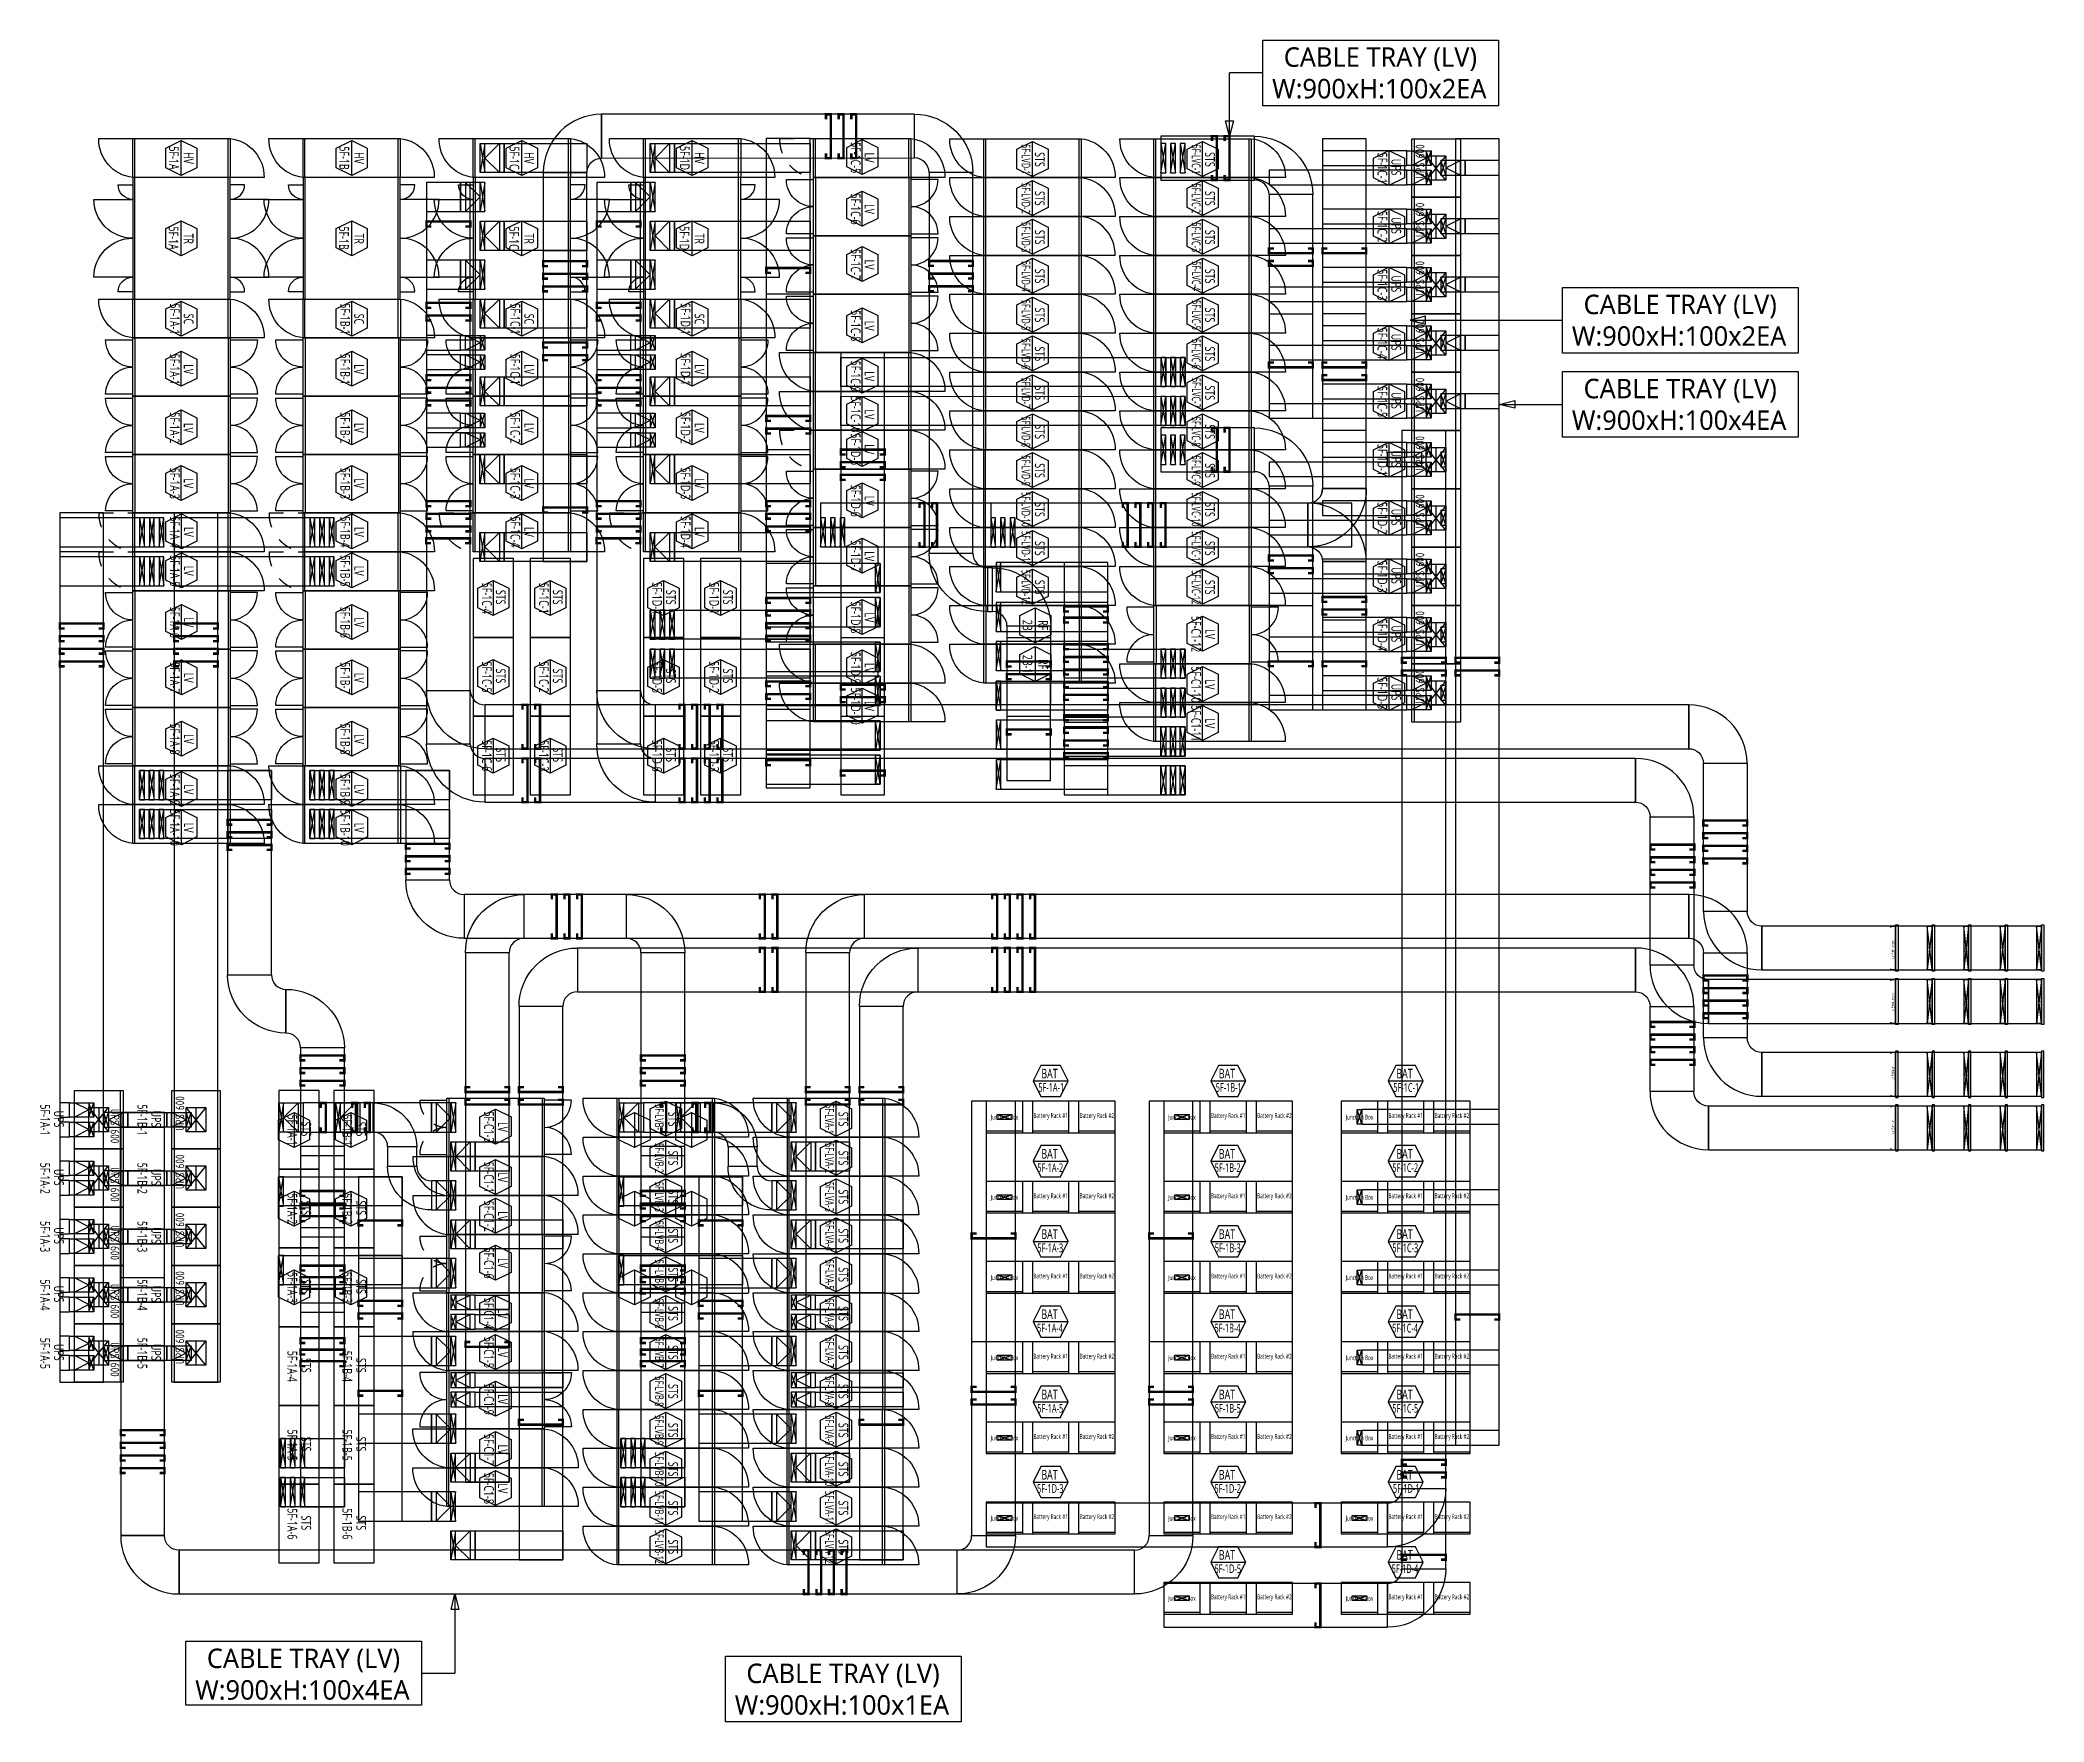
# Model space of a CAD drawing. Header units: millimetres. Extents: x -138191 to 245733, y -341087 to 835263.
# Drawn here: x 135147 to 176354, y 466635 to 501232 of the extents above; entities that cross this region are included whole.
import ezdxf
from ezdxf.enums import TextEntityAlignment as Align

# ---------------------------------------------------------------- set-up
doc = ezdxf.new("R2010")
doc.units = ezdxf.units.MM
doc.header["$LTSCALE"] = 300
doc.linetypes.add('D1', pattern=[3, 1, -1, 1])
for name, color, linetype in [('------00 Switch Gear', 3, 'Continuous'), ('------00 Switch Gear_Number', 1, 'Continuous'), ('-----26 Electrical Cable Tray_HV_N', 30, 'Continuous'), ('-----26 Electrical Cable Tray_LV_STS1', 3, 'Continuous'), ('-----26 Electrical Cable Tray_LV_STS2', 2, 'Continuous'), ('-----26 Electrical Cable Tray_LV_STS3', 151, 'Continuous'), ('-----26 Electrical Cable Tray_LV_STSPDU_A', 181, 'Continuous'), ('-----26 Electrical Cable Tray_LV_STSPDU_B', 41, 'Continuous'), ('-----26 Electrical Cable Tray_LV_UPS', 6, 'Continuous'), ('-----26 Electrical Cable Tray_LV_UPSBAT', 11, 'Continuous')]:
    doc.layers.add(name, color=color, linetype=linetype)
doc.layers.add('NOPLOT', color=191, linetype='Continuous', plot=False)
doc.styles.add('ELEC', font='malgun.ttf')
doc.styles.add('WD', font='isocp2.shx', dxfattribs={"height": 75, "bigfont": 'whgtxt.shx'})
doc.styles.add('X-PLAN$0$ELEC', font='malgun.ttf')

msp = doc.modelspace()

# ---------------------------------------------------------------- texts
at = {"layer": '------00 Switch Gear', "style": 'ELEC', "width": 0.6}
for s, p in [('Junction Box', (154979, 479077, 0)), ('Battery Rack #1', (155929, 479108, 0)), ('Battery Rack #2', (156879, 479108, 0)), ('Junction Box', (158629, 479077, 0)), ('Battery Rack #1', (159579, 479108, 0)), ('Battery Rack #2', (160529, 479108, 0)), ('Junction Box', (162279, 479077, 0)), ('Battery Rack #1', (163229, 479108, 0)), ('Battery Rack #2', (164179, 479108, 0)), ('Junction Box', (154979, 477427, 0)), ('Battery Rack #1', (155929, 477458, 0)), ('Battery Rack #2', (156879, 477458, 0)), ('Junction Box', (158629, 477427, 0)), ('Battery Rack #1', (159579, 477458, 0)), ('Battery Rack #2', (160529, 477458, 0)), ('Junction Box', (162279, 477427, 0)), ('Battery Rack #1', (163229, 477458, 0)), ('Battery Rack #2', (164179, 477458, 0)), ('Junction Box', (154979, 475777, 0)), ('Battery Rack #1', (155929, 475808, 0)), ('Battery Rack #2', (156879, 475808, 0)), ('Junction Box', (158629, 475777, 0)), ('Battery Rack #1', (159579, 475808, 0)), ('Battery Rack #2', (160529, 475808, 0)), ('Junction Box', (162279, 475777, 0)), ('Battery Rack #1', (163229, 475808, 0)), ('Battery Rack #2', (164179, 475808, 0)), ('Junction Box', (154979, 474127, 0)), ('Battery Rack #1', (155929, 474158, 0)), ('Battery Rack #2', (156879, 474158, 0)), ('Junction Box', (158629, 474127, 0)), ('Battery Rack #1', (159579, 474158, 0)), ('Battery Rack #2', (160529, 474158, 0)), ('Junction Box', (162279, 474127, 0)), ('Battery Rack #1', (163229, 474158, 0)), ('Battery Rack #2', (164179, 474158, 0)), ('Junction Box', (154979, 472477)), ('Battery Rack #1', (155929, 472508)), ('Battery Rack #2', (156879, 472508)), ('Junction Box', (158629, 472477)), ('Battery Rack #1', (159579, 472508)), ('Battery Rack #2', (160529, 472508)), ('Junction Box', (162279, 472477)), ('Battery Rack #1', (163229, 472508)), ('Battery Rack #2', (164179, 472508)), ('Junction Box', (154979, 470827)), ('Battery Rack #1', (155929, 470858)), ('Battery Rack #2', (156879, 470858)), ('Junction Box', (158629, 470827)), ('Battery Rack #1', (159579, 470858)), ('Battery Rack #2', (160529, 470858)), ('Junction Box', (162279, 470827)), ('Battery Rack #1', (163229, 470858)), ('Battery Rack #2', (164179, 470858)), ('Junction Box', (158629, 469177)), ('Battery Rack #1', (159579, 469208)), ('Battery Rack #2', (160529, 469208)), ('Junction Box', (162279, 469177)), ('Battery Rack #1', (163229, 469208)), ('Battery Rack #2', (164179, 469208))]:
    msp.add_text(s, height=100, dxfattribs=at).set_placement(p, align=Align.MIDDLE_CENTER)
at = {"layer": '------00 Switch Gear_Number', "color": 0, "style": 'ELEC'}
for s, height, width, p in [('5F-1A', 200, 0.7, (137900, 498805)), ('5F-1B', 200, 0.7, (141404, 498805)), ('5F-1C', 200, 0.7, (144902, 498805, 0)), ('5F-1D', 200, 0.7, (148404, 498805, 0)), ('5F-1C-5', 200, 0.7, (151920, 498814, 0)), ('5F-LVD-1', 180, 0.6, (155420, 498776, 0)), ('5F-LVC-1', 180, 0.6, (158920, 498776, 0)), ('HV', 200, 0.7, (138203, 498805)), ('HV', 200, 0.7, (141707, 498805)), ('HV', 200, 0.7, (145205, 498805, 0)), ('HV', 200, 0.7, (148707, 498805, 0)), ('LV', 200, 0.7, (152205, 498814, 0)), ('STS', 200, 0.7, (155705, 498776, 0)), ('STS', 200, 0.7, (159205, 498776, 0)), ('5F-1C-1', 200, 0.7, (162750, 498597, 0)), ('UPS', 200, 0.7, (163035, 498618, 0)), ('5F-LVD-2', 180, 0.6, (155420, 497976, 0)), ('5F-LVC-2', 180, 0.6, (158920, 497976, 0)), ('5F-1C-6', 200, 0.7, (151920, 497755, 0)), ('LV', 200, 0.7, (152205, 497755, 0)), ('STS', 200, 0.7, (155705, 497976, 0)), ('STS', 200, 0.7, (159205, 497976, 0)), ('5F-1A', 200, 0.7, (137893, 497157)), ('5F-1B', 200, 0.7, (141397, 497157)), ('5F-1C', 200, 0.7, (144895, 497157, 0)), ('5F-1D', 200, 0.7, (148397, 497157, 0)), ('5F-LVD-3', 180, 0.6, (155420, 497176, 0)), ('5F-LVC-3', 180, 0.6, (158920, 497176, 0)), ('5F-1C-2', 200, 0.7, (162750, 497397, 0)), ('UPS', 200, 0.7, (163035, 497418, 0)), ('TR', 200, 0.7, (138203, 497146)), ('TR', 200, 0.7, (141707, 497146)), ('TR', 200, 0.7, (145205, 497146, 0)), ('TR', 200, 0.7, (148707, 497146, 0)), ('STS', 200, 0.7, (155705, 497176, 0)), ('STS', 200, 0.7, (159205, 497176, 0)), ('5F-1C-7', 200, 0.7, (151920, 496614, 0)), ('LV', 200, 0.7, (152205, 496614, 0)), ('5F-LVD-4', 180, 0.6, (155420, 496376, 0)), ('5F-LVC-4', 180, 0.6, (158923, 496376, 0)), ('STS', 200, 0.7, (155705, 496376, 0)), ('STS', 200, 0.7, (159205, 496376, 0)), ('5F-1C-3', 200, 0.7, (162750, 496197, 0)), ('UPS', 200, 0.7, (163035, 496218, 0)), ('5F-1A-1', 200, 0.7, (137918, 495495)), ('5F-1B-1', 200, 0.7, (141422, 495495)), ('5F-1C-1', 200, 0.7, (144920, 495495, 0)), ('5F-1D-1', 200, 0.7, (148422, 495495, 0)), ('5F-LVD-5', 180, 0.6, (155420, 495576, 0)), ('STS', 200, 0.7, (155705, 495576, 0)), ('5F-LVC-5', 180, 0.6, (158923, 495576, 0)), ('STS', 200, 0.7, (159205, 495576, 0)), ('SC', 200, 0.7, (138203, 495495)), ('SC', 200, 0.7, (141707, 495495)), ('SC', 200, 0.7, (145205, 495495, 0)), ('SC', 200, 0.7, (148707, 495495, 0)), ('5F-1C-8', 200, 0.7, (151920, 495355, 0)), ('LV', 200, 0.7, (152205, 495355, 0)), ('5F-1C-4', 200, 0.7, (162750, 494997, 0)), ('5F-LVD-6', 180, 0.6, (155420, 494776, 0)), ('STS', 200, 0.7, (155705, 494776, 0)), ('5F-LVC-6', 180, 0.6, (158920, 494776, 0)), ('STS', 200, 0.7, (159205, 494776, 0)), ('UPS', 200, 0.7, (163035, 495018, 0)), ('5F-1A-1', 200, 0.7, (137917, 494460)), ('LV', 200, 0.7, (138202, 494460)), ('5F-1B-1', 200, 0.7, (141421, 494460)), ('LV', 200, 0.7, (141706, 494460)), ('5F-1C-1', 200, 0.7, (144919, 494460, 0)), ('LV', 200, 0.7, (145204, 494460, 0)), ('5F-1D-1', 200, 0.7, (148421, 494460, 0)), ('LV', 200, 0.7, (148706, 494460, 0)), ('5F-1C-9', 200, 0.7, (151920, 494317, 0)), ('LV', 200, 0.7, (152205, 494317, 0)), ('5F-LVD-7', 180, 0.6, (155420, 493976, 0)), ('STS', 200, 0.7, (155705, 493976, 0)), ('5F-LVC-7', 180, 0.6, (158923, 493976, 0)), ('STS', 200, 0.7, (159205, 493976, 0)), ('5F-1C-5', 200, 0.7, (162750, 493797, 0)), ('5F-1C-10', 200, 0.7, (151920, 493531, 0)), ('UPS', 200, 0.7, (163035, 493818, 0)), ('5F-1A-2', 200, 0.7, (137917, 493255)), ('LV', 200, 0.7, (138202, 493255)), ('5F-1B-2', 200, 0.7, (141421, 493255)), ('LV', 200, 0.7, (141706, 493255)), ('5F-1C-2', 200, 0.7, (144919, 493255, 0)), ('LV', 200, 0.7, (145204, 493255, 0)), ('5F-1D-2', 200, 0.7, (148421, 493255, 0)), ('LV', 200, 0.7, (148706, 493255, 0)), ('LV', 200, 0.7, (152205, 493531, 0)), ('5F-LVD-8', 180, 0.6, (155420, 493176, 0)), ('STS', 200, 0.7, (155705, 493176, 0)), ('5F-LVC-8', 180, 0.6, (158920, 493176, 0)), ('STS', 200, 0.7, (159205, 493176, 0)), ('5F-1D-5', 200, 0.7, (151920, 492814, 0)), ('LV', 200, 0.7, (152205, 492814, 0)), ('5F-1D-1', 200, 0.7, (162750, 492597, 0)), ('5F-1A-3', 200, 0.7, (137917, 492114)), ('5F-1B-3', 200, 0.7, (141421, 492114)), ('5F-1C-3', 200, 0.7, (144919, 492114, 0)), ('5F-1D-3', 200, 0.7, (148421, 492114, 0)), ('5F-LVD-9', 180, 0.6, (155420, 492376, 0)), ('STS', 200, 0.7, (155705, 492376, 0)), ('5F-LVC-9', 180, 0.6, (158920, 492376, 0)), ('STS', 200, 0.7, (159205, 492376, 0)), ('UPS', 200, 0.7, (163035, 492618, 0)), ('LV', 200, 0.7, (138202, 492114)), ('LV', 200, 0.7, (141706, 492114)), ('LV', 200, 0.7, (145204, 492114, 0)), ('LV', 200, 0.7, (148706, 492114, 0)), ('5F-1D-6', 200, 0.7, (151920, 491755, 0)), ('LV', 200, 0.7, (152205, 491755, 0)), ('5F-LVD-10', 180, 0.6, (155420, 491576, 0)), ('STS', 200, 0.7, (155705, 491576, 0)), ('5F-LVC-10', 180, 0.6, (158920, 491576, 0)), ('STS', 200, 0.7, (159205, 491576, 0)), ('5F-1D-2', 200, 0.7, (162750, 491397, 0)), ('5F-1A-4', 200, 0.7, (137919, 491114)), ('LV', 200, 0.7, (138204, 491114)), ('5F-1B-4', 200, 0.7, (141423, 491114)), ('LV', 200, 0.7, (141708, 491114)), ('5F-1C-4', 200, 0.7, (144921, 491114, 0)), ('LV', 200, 0.7, (145206, 491114, 0)), ('5F-1D-4', 200, 0.7, (148423, 491114, 0)), ('LV', 200, 0.7, (148708, 491114, 0)), ('UPS', 200, 0.7, (163035, 491418, 0)), ('5F-1D-7', 200, 0.7, (151920, 490614, 0)), ('5F-LVD-11', 180, 0.6, (155420, 490776, 0)), ('STS', 200, 0.7, (155705, 490776, 0)), ('5F-LVC-11', 180, 0.6, (158920, 490776, 0)), ('STS', 200, 0.7, (159205, 490776, 0)), ('5F-1A-5', 200, 0.7, (137919, 490314)), ('LV', 200, 0.7, (138204, 490314)), ('5F-1B-5', 200, 0.7, (141423, 490314)), ('LV', 200, 0.7, (141708, 490314)), ('LV', 200, 0.7, (152205, 490614, 0)), ('5F-1D-3', 200, 0.7, (162750, 490197, 0)), ('UPS', 200, 0.7, (163035, 490218, 0)), ('5F-1C-4', 200, 0.7, (144336, 489750, 0)), ('5F-1C-1', 200, 0.7, (145508, 489750, 0)), ('5F-1D-4', 200, 0.7, (147836, 489750, 0)), ('5F-1D-1', 200, 0.7, (149008, 489750, 0)), ('5F-LVD-12', 180, 0.6, (155420, 489976, 0)), ('STS', 200, 0.7, (155705, 489976, 0)), ('5F-LVC-12', 180, 0.6, (158920, 489976, 0)), ('STS', 200, 0.7, (159205, 489976, 0)), ('5F-1A-6', 200, 0.7, (137919, 489255)), ('5F-1B-6', 200, 0.7, (141423, 489255)), ('STS', 200, 0.7, (144621, 489771, 0)), ('STS', 200, 0.7, (145793, 489771, 0)), ('STS', 200, 0.7, (148121, 489771, 0)), ('STS', 200, 0.7, (149293, 489771, 0)), ('5F-1D-8', 200, 0.7, (151920, 489355, 0)), ('LV', 200, 0.7, (138204, 489255)), ('LV', 200, 0.7, (141708, 489255)), ('LV', 200, 0.7, (152205, 489355, 0)), ('5F-C1-12', 200, 0.7, (158921, 489012, 0)), ('5F-1D-4', 200, 0.7, (162750, 488997, 0)), ('UPS', 200, 0.7, (163035, 489018, 0)), ('LV', 200, 0.7, (159206, 489012, 0)), ('5F-1A-7', 200, 0.7, (137919, 488114)), ('5F-1B-7', 200, 0.7, (141423, 488114)), ('5F-1C-5', 200, 0.7, (144336, 488130, 0)), ('5F-1C-2', 200, 0.7, (145508, 488130, 0)), ('5F-1D-5', 200, 0.7, (147836, 488130, 0)), ('5F-1D-2', 200, 0.7, (149008, 488130, 0)), ('5F-1D-9', 200, 0.7, (151920, 488317, 0)), ('LV', 200, 0.7, (152205, 488317, 0)), ('5F-C1-10', 200, 0.7, (158920, 487976, 0)), ('LV', 200, 0.7, (138204, 488114)), ('LV', 200, 0.7, (141708, 488114)), ('STS', 200, 0.7, (144621, 488151, 0)), ('STS', 200, 0.7, (145793, 488151, 0)), ('STS', 200, 0.7, (148121, 488151, 0)), ('STS', 200, 0.7, (149293, 488151, 0)), ('5F-1D-10', 200, 0.7, (151920, 487531, 0)), ('LV', 200, 0.7, (159205, 487976, 0)), ('5F-1D-5', 200, 0.7, (162750, 487797, 0)), ('UPS', 200, 0.7, (163035, 487818, 0)), ('LV', 200, 0.7, (152205, 487531, 0)), ('5F-C1-11', 200, 0.7, (158920, 487176, 0)), ('5F-1A-8', 200, 0.7, (137919, 486855)), ('5F-1B-8', 200, 0.7, (141423, 486855)), ('LV', 200, 0.7, (159205, 487176, 0)), ('LV', 200, 0.7, (138204, 486855)), ('LV', 200, 0.7, (141708, 486855)), ('5F-1C-6', 200, 0.7, (144336, 486510, 0)), ('STS', 200, 0.7, (144621, 486531, 0)), ('5F-1C-3', 200, 0.7, (145508, 486510, 0)), ('STS', 200, 0.7, (145793, 486531, 0)), ('5F-1D-6', 200, 0.7, (147836, 486510, 0)), ('STS', 200, 0.7, (148121, 486531, 0)), ('5F-1D-3', 200, 0.7, (149008, 486510, 0)), ('STS', 200, 0.7, (149293, 486531, 0)), ('5F-1A-9', 200, 0.7, (137919, 485817)), ('LV', 200, 0.7, (138204, 485817)), ('5F-1B-9', 200, 0.7, (141423, 485817)), ('LV', 200, 0.7, (141708, 485817)), ('5F-1A-10', 200, 0.7, (137919, 485031)), ('LV', 200, 0.7, (138204, 485031)), ('5F-1B-10', 200, 0.7, (141423, 485031)), ('LV', 200, 0.7, (141708, 485031)), ('5F-1A-1', 200, 0.7, (135250, 479018, 0)), ('5F-1B-1', 200, 0.7, (137250, 479018, 0)), ('5F-LVB-1', 180, 0.6, (147880, 479036)), ('5F-LVA-1', 180, 0.6, (151381, 479036)), ('UPS', 200, 0.7, (135535, 479039, 0)), ('UPS', 200, 0.7, (137535, 479039, 0)), ('5F-1A-1', 200, 0.7, (140335, 478810, 0)), ('STS', 200, 0.7, (140620, 478831, 0)), ('5F-1B-1', 200, 0.7, (141465, 478810, 0)), ('STS', 200, 0.7, (141750, 478831, 0)), ('5F-C1-3', 200, 0.7, (144379, 478874, 0)), ('LV', 200, 0.7, (144664, 478874, 0)), ('STS', 200, 0.7, (148165, 479036)), ('STS', 200, 0.7, (151666, 479036)), ('5F-LVB-2', 180, 0.6, (147880, 478236)), ('5F-LVA-2', 180, 0.6, (151381, 478236)), ('5F-1A-2', 200, 0.7, (135250, 477818, 0)), ('UPS', 200, 0.7, (135535, 477839, 0)), ('5F-1B-2', 200, 0.7, (137250, 477818, 0)), ('UPS', 200, 0.7, (137535, 477839, 0)), ('5F-C1-1', 200, 0.7, (144378, 477838, 0)), ('STS', 200, 0.7, (148165, 478236)), ('STS', 200, 0.7, (151666, 478236)), ('LV', 200, 0.7, (144663, 477838, 0)), ('5F-LVB-3', 180, 0.6, (147880, 477436)), ('5F-LVA-3', 180, 0.6, (151381, 477436)), ('5F-1A-2', 200, 0.7, (140335, 477190, 0)), ('STS', 200, 0.7, (140620, 477211, 0)), ('5F-1B-2', 200, 0.7, (141465, 477190, 0)), ('STS', 200, 0.7, (141750, 477211, 0)), ('5F-C1-2', 200, 0.7, (144378, 477038, 0)), ('STS', 200, 0.7, (148165, 477436)), ('STS', 200, 0.7, (151666, 477436)), ('5F-1A-3', 200, 0.7, (135250, 476618, 0)), ('UPS', 200, 0.7, (135535, 476639, 0)), ('5F-1B-3', 200, 0.7, (137250, 476618, 0)), ('UPS', 200, 0.7, (137535, 476639, 0)), ('LV', 200, 0.7, (144663, 477038, 0)), ('5F-LVB-4', 180, 0.6, (147883, 476636)), ('STS', 200, 0.7, (148165, 476636)), ('5F-LVA-4', 180, 0.6, (151384, 476636)), ('STS', 200, 0.7, (151666, 476636)), ('5F-C1-6', 200, 0.7, (144379, 476074, 0)), ('LV', 200, 0.7, (144664, 476074, 0)), ('5F-LVB-5', 180, 0.6, (147883, 475836)), ('STS', 200, 0.7, (148165, 475836)), ('5F-LVA-5', 180, 0.6, (151384, 475836)), ('STS', 200, 0.7, (151666, 475836)), ('5F-1A-4', 200, 0.7, (135250, 475418, 0)), ('UPS', 200, 0.7, (135535, 475439, 0)), ('5F-1B-4', 200, 0.7, (137250, 475418, 0)), ('UPS', 200, 0.7, (137535, 475439, 0)), ('5F-1A-3', 200, 0.7, (140335, 475570, 0)), ('STS', 200, 0.7, (140620, 475591, 0)), ('5F-1B-3', 200, 0.7, (141465, 475570, 0)), ('STS', 200, 0.7, (141750, 475591, 0)), ('5F-C1-4', 200, 0.7, (144378, 475038, 0)), ('LV', 200, 0.7, (144663, 475038, 0)), ('5F-LVB-6', 180, 0.6, (147880, 475036)), ('STS', 200, 0.7, (148165, 475036)), ('5F-LVA-6', 180, 0.6, (151381, 475036)), ('STS', 200, 0.7, (151666, 475036)), ('5F-1A-5', 200, 0.7, (135250, 474218, 0)), ('UPS', 200, 0.7, (135535, 474239, 0)), ('5F-1B-5', 200, 0.7, (137250, 474218, 0)), ('UPS', 200, 0.7, (137535, 474239, 0)), ('5F-C1-5', 200, 0.7, (144378, 474238, 0)), ('LV', 200, 0.7, (144663, 474238, 0)), ('5F-LVB-7', 180, 0.6, (147883, 474236)), ('STS', 200, 0.7, (148165, 474236)), ('5F-LVA-7', 180, 0.6, (151384, 474236)), ('STS', 200, 0.7, (151666, 474236)), ('5F-1A-4', 200, 0.7, (140335, 473950, 0)), ('STS', 200, 0.7, (140620, 473971, 0)), ('5F-1B-4', 200, 0.7, (141465, 473950, 0)), ('STS', 200, 0.7, (141750, 473971, 0)), ('5F-C1-9', 200, 0.7, (144379, 473274, 0)), ('5F-LVB-8', 180, 0.6, (147880, 473436)), ('STS', 200, 0.7, (148165, 473436)), ('5F-LVA-8', 180, 0.6, (151381, 473436)), ('STS', 200, 0.7, (151666, 473436)), ('LV', 200, 0.7, (144664, 473274, 0)), ('5F-1A-5', 200, 0.7, (140335, 472330, 0)), ('5F-1B-5', 200, 0.7, (141465, 472330, 0)), ('5F-LVB-9', 180, 0.6, (147880, 472636)), ('STS', 200, 0.7, (148165, 472636)), ('5F-LVA-9', 180, 0.6, (151381, 472636)), ('STS', 200, 0.7, (151666, 472636)), ('STS', 200, 0.7, (140620, 472351, 0)), ('STS', 200, 0.7, (141750, 472351, 0)), ('5F-C1-7', 200, 0.7, (144378, 472238, 0)), ('LV', 200, 0.7, (144663, 472238, 0)), ('5F-LVB-10', 180, 0.6, (147880, 471836)), ('STS', 200, 0.7, (148165, 471836)), ('5F-LVA-10', 180, 0.6, (151381, 471836)), ('STS', 200, 0.7, (151666, 471836)), ('5F-C1-8', 200, 0.7, (144378, 471438, 0)), ('LV', 200, 0.7, (144663, 471438, 0)), ('5F-1A-6', 200, 0.7, (140335, 470710, 0)), ('5F-1B-6', 200, 0.7, (141465, 470710, 0)), ('5F-LVB-11', 180, 0.6, (147880, 471036)), ('STS', 200, 0.7, (148165, 471036)), ('5F-LVA-11', 180, 0.6, (151381, 471036)), ('STS', 200, 0.7, (151666, 471036)), ('STS', 200, 0.7, (140620, 470731, 0)), ('STS', 200, 0.7, (141750, 470731, 0)), ('5F-LVB-12', 180, 0.6, (147880, 470236)), ('STS', 200, 0.7, (148165, 470236)), ('5F-LVA-12', 180, 0.6, (151381, 470236)), ('STS', 200, 0.7, (151666, 470236))]:
    msp.add_text(s, height=height, rotation=270, dxfattribs=dict(at, width=width)).set_placement(p, align=Align.MIDDLE_CENTER)
at = {"layer": '------00 Switch Gear_Number', "color": 7, "style": 'ELEC', "width": 0.7}
for s, p in [('2B', (155452, 489194, 0)), ('RF', (155772, 489194, 0)), ('2B-1', (155452, 488394, 0)), ('RF', (155772, 488394, 0))]:
    msp.add_text(s, height=200, rotation=270, dxfattribs=at).set_placement(p, align=Align.MIDDLE_CENTER)
at = {"layer": '------00 Switch Gear_Number', "color": 0, "style": 'ELEC'}
for s, height, width, p in [('BAT', 200, 0.7, (155905, 479971, 0)), ('BAT', 200, 0.7, (159555, 479971, 0)), ('BAT', 200, 0.7, (163205, 479971, 0)), ('5F-1A-1', 180, 0.6, (155940, 479687, 0)), ('5F-1B-1', 180, 0.6, (159590, 479687, 0)), ('5F-1C-1', 180, 0.6, (163240, 479687, 0)), ('BAT', 200, 0.7, (155905, 478321, 0)), ('BAT', 200, 0.7, (159555, 478321, 0)), ('BAT', 200, 0.7, (163205, 478321, 0)), ('5F-1A-2', 180, 0.6, (155919, 478037, 0)), ('5F-1B-2', 180, 0.6, (159569, 478037, 0)), ('5F-1C-2', 180, 0.6, (163219, 478037, 0)), ('BAT', 200, 0.7, (155905, 476671, 0)), ('BAT', 200, 0.7, (159555, 476671, 0)), ('BAT', 200, 0.7, (163205, 476671, 0)), ('5F-1A-3', 180, 0.6, (155921, 476387, 0)), ('5F-1B-3', 180, 0.6, (159571, 476387, 0)), ('5F-1C-3', 180, 0.6, (163221, 476387, 0)), ('BAT', 200, 0.7, (155905, 475021, 0)), ('BAT', 200, 0.7, (159555, 475021, 0)), ('BAT', 200, 0.7, (163205, 475021, 0)), ('5F-1A-4', 180, 0.6, (155915, 474737, 0)), ('5F-1B-4', 180, 0.6, (159565, 474737, 0)), ('5F-1C-4', 180, 0.6, (163215, 474737, 0)), ('BAT', 200, 0.7, (155905, 473371)), ('BAT', 200, 0.7, (159555, 473371)), ('BAT', 200, 0.7, (163205, 473371)), ('5F-1A-5', 180, 0.6, (155920, 473087)), ('5F-1B-5', 180, 0.6, (159570, 473087)), ('5F-1C-5', 180, 0.6, (163220, 473087)), ('BAT', 200, 0.7, (155905, 471721)), ('BAT', 200, 0.7, (159555, 471721)), ('BAT', 200, 0.7, (163205, 471721)), ('5F-1D-3', 180, 0.6, (155921, 471437)), ('5F-1D-2', 180, 0.6, (159569, 471437)), ('5F-1D-1', 180, 0.6, (163240, 471437)), ('BAT', 200, 0.7, (159555, 470071)), ('BAT', 200, 0.7, (163205, 470071)), ('5F-1D-5', 180, 0.6, (159570, 469787)), ('5F-1D-4', 180, 0.6, (163215, 469787))]:
    msp.add_text(s, height=height, dxfattribs=dict(at, width=width)).set_placement(p, align=Align.MIDDLE_CENTER)
at = {"layer": '-----26 Electrical Cable Tray_LV_STS2', "ltscale": 7.5, "style": 'ELEC'}
for s, p in [('CABLE TRAY (LV)', (149672, 467635)), ('W:900xH:100x1EA', (149432, 466985))]:
    msp.add_text(s, height=400, dxfattribs=at).set_placement(p, align=Align.MIDDLE_LEFT)
at = {"layer": '-----26 Electrical Cable Tray_LV_UPS', "style": 'ELEC'}
for s, p in [('CABLE TRAY (LV)', (160722, 500882, 0)), ('W:900xH:100x2EA', (160482, 500232, 0)), ('CABLE TRAY (LV)', (166887, 495794, 0)), ('W:900xH:100x2EA', (166647, 495144, 0))]:
    msp.add_text(s, height=400, dxfattribs=at).set_placement(p, align=Align.MIDDLE_LEFT)
at = {"layer": '-----26 Electrical Cable Tray_LV_UPSBAT', "style": 'ELEC'}
for s, p in [('CABLE TRAY (LV)', (166887, 494063, 0)), ('W:900xH:100x4EA', (166647, 493413, 0)), ('CABLE TRAY (LV)', (138577, 467944, 0)), ('W:900xH:100x4EA', (138337, 467294, 0))]:
    msp.add_text(s, height=400, dxfattribs=at).set_placement(p, align=Align.MIDDLE_LEFT)
at = {"color": 0, "style": 'X-PLAN$0$ELEC', "width": 0.7}
for s, p in [('LV 트레이-IT(SP)', (173253, 482528)), ('LV 트레이-IT', (174003, 482528)), ('LV 트레이-IT', (174753, 482528)), ('LV 트레이-IT', (175503, 482528)), ('LV 트레이-IT', (176253, 482528)), ('LV 트레이-IT(SP)', (173253, 481428)), ('LV 트레이-IT', (174003, 481428)), ('LV 트레이-IT', (174753, 481428)), ('LV 트레이-IT', (175503, 481428)), ('LV 트레이-IT', (176253, 481428)), ('LV 트레이-IT', (173253, 479979)), ('LV 트레이-IT', (174003, 479979)), ('LV 트레이-IT', (174753, 479979)), ('LV 트레이-IT', (175503, 479979)), ('LV 트레이-IT', (176253, 479979)), ('LV 트레이-IT', (173253, 478879)), ('LV 트레이-IT', (174003, 478879)), ('LV 트레이-IT', (174753, 478879)), ('LV 트레이-IT', (175503, 478879)), ('LV 트레이-IT', (176253, 478879))]:
    msp.add_text(s, height=50, rotation=90, dxfattribs=at).set_placement(p, align=Align.MIDDLE_CENTER)

# ---------------------------------------------------------------- blocks, each defined once
blk = doc.blocks.new('UPS 600kV')
at = {"layer": '------00 Switch Gear'}
blk.add_line((800, 850), (-402, 850), dxfattribs=at)
blk.add_lwpolyline([(798, -100), (-402, -100), (-402, 900), (798, 900)], close=True, dxfattribs=at)
at = {"layer": 'NOPLOT'}
for p, q in [((-52, 199), (448, 601)), ((448, 199), (-52, 601)), ((-52, 400), (448, 400))]:
    blk.add_line(p, q, dxfattribs=at)
blk.add_lwpolyline([(448, 601), (448, 199), (-52, 199), (-52, 601)], close=True, dxfattribs=at)
at = {"layer": 'NOPLOT', "style": 'WD', "width": 0.85}
blk.add_text('UPS 600', height=178.2, dxfattribs=at).set_placement((-26, 731), align=Align.MIDDLE_LEFT)
blk = doc.blocks.new('STS-R')
blk.add_lwpolyline([(886994, -128588), (888614, -128588), (888614, -129418), (886994, -129418), (886994, -128588)])
blk = doc.blocks.new('A$C2e8f9a8b')
at = {"color": 0}
blk.add_line((30, 750), (30, 0), dxfattribs=at)
blk.add_lwpolyline([(650, 0), (0, 0), (0, 750), (650, 750)], close=True, dxfattribs=at)
blk = doc.blocks.new('A$550585017316')
at = {"color": 0}
for p, q in [((400, 300), (0, 300)), ((0, 300), (0, 0)), ((0, 0), (400, 0)), ((500, 300), (400, 300)), ((400, 0), (500, 0)), ((500, 0), (500, 300))]:
    blk.add_line(p, q, dxfattribs=at)
at = {"color": 8}
for p, q in [((100, 0), (0, 300)), ((0, 0), (100, 300)), ((100, 150), (400, 300)), ((100, 300), (100, 0)), ((100, 150), (400, 0)), ((400, 0), (400, 300))]:
    blk.add_line(p, q, dxfattribs=at)
blk = doc.blocks.new('A$495596483691')
at = {"color": 0}
for p, q in [((100, 600), (0, 600)), ((0, 600), (0, 0)), ((500, 600), (100, 600)), ((500, 0), (500, 600)), ((0, 0), (100, 0)), ((100, 0), (500, 0))]:
    blk.add_line(p, q, dxfattribs=at)
at = {"color": 8}
for p, q in [((400, 300), (100, 600)), ((100, 600), (100, 0)), ((400, 0), (400, 600)), ((400, 600), (500, 0)), ((500, 600), (400, 0)), ((400, 300), (100, 0))]:
    blk.add_line(p, q, dxfattribs=at)

# ---------------------------------------------------------------- linework, layer by layer
at = {"layer": '------00 Switch Gear'}
for p, q in [((137094, 498405), (137094, 499205)), ((139012, 498405), (139012, 499205)), ((140594, 498405), (140594, 499205)), ((142512, 498405), (142512, 499205)), ((144094, 498405, 0), (144094, 499205, 0)), ((146012, 498405, 0), (146012, 499205, 0)), ((147594, 498405, 0), (147594, 499205, 0)), ((149512, 498405, 0), (149512, 499205, 0)), ((151094, 498405, 0), (151094, 499205, 0)), ((153012, 498405, 0), (153012, 499205, 0)), ((154593, 498403, 0), (154593, 499203, 0)), ((156513, 498403, 0), (156513, 499203, 0)), ((158093, 498403, 0), (158093, 499203, 0)), ((160013, 498403, 0), (160013, 499203, 0)), ((137098, 495905), (137098, 498405)), ((139012, 495905), (139012, 498405)), ((140598, 495905), (140598, 498405)), ((142512, 495905), (142512, 498405)), ((144098, 495905, 0), (144098, 498405, 0)), ((146012, 495905, 0), (146012, 498405, 0)), ((147598, 495905, 0), (147598, 498405, 0)), ((149512, 495905, 0), (149512, 498405, 0)), ((151096, 498405, 0), (151096, 497205, 0)), ((153014, 498405, 0), (153014, 497205, 0)), ((154593, 497603, 0), (154593, 498403, 0)), ((156513, 497603, 0), (156513, 498403, 0)), ((158093, 497603, 0), (158093, 498403, 0)), ((160013, 497603, 0), (160013, 498403, 0)), ((154593, 496803, 0), (154593, 497603, 0)), ((156513, 496803, 0), (156513, 497603, 0)), ((158093, 496803, 0), (158093, 497603, 0)), ((160013, 496803, 0), (160013, 497603, 0)), ((151096, 497205, 0), (151096, 496005, 0)), ((153014, 497205, 0), (153014, 496005, 0)), ((154593, 496003, 0), (154593, 496803, 0)), ((156513, 496003, 0), (156513, 496803, 0)), ((158093, 496003, 0), (158093, 496803, 0)), ((160013, 496003, 0), (160013, 496803, 0)), ((137094, 495105), (137094, 495905)), ((139014, 495105), (139014, 495905)), ((140594, 495105), (140594, 495905)), ((142514, 495105), (142514, 495905)), ((144094, 495105, 0), (144094, 495905, 0)), ((146014, 495105, 0), (146014, 495905, 0)), ((147594, 495105, 0), (147594, 495905, 0)), ((149514, 495105, 0), (149514, 495905, 0)), ((151096, 496005, 0), (151096, 494805, 0)), ((153014, 496005, 0), (153014, 494805, 0)), ((154593, 495203, 0), (154593, 496003, 0)), ((156513, 495203, 0), (156513, 496003, 0)), ((158093, 495203, 0), (158093, 496003, 0)), ((160013, 495203, 0), (160013, 496003, 0)), ((137097, 495105), (137097, 493905)), ((139015, 495105), (139015, 493905)), ((140597, 495105), (140597, 493905)), ((142515, 495105), (142515, 493905)), ((144097, 495105, 0), (144097, 493905, 0)), ((146015, 495105, 0), (146015, 493905, 0)), ((147597, 495105, 0), (147597, 493905, 0)), ((149515, 495105, 0), (149515, 493905, 0)), ((154593, 494403, 0), (154593, 495203, 0)), ((156513, 494403, 0), (156513, 495203, 0)), ((158093, 494403, 0), (158093, 495203, 0)), ((160013, 494403, 0), (160013, 495203, 0)), ((151093, 494005, 0), (151093, 494805, 0)), ((153013, 494005, 0), (153013, 494805, 0)), ((154593, 493603, 0), (154593, 494403, 0)), ((156513, 493603, 0), (156513, 494403, 0)), ((158093, 493603, 0), (158093, 494403, 0)), ((160013, 493603, 0), (160013, 494403, 0)), ((137097, 493905), (137097, 492705)), ((139015, 493905), (139015, 492705)), ((140597, 493905), (140597, 492705)), ((142515, 493905), (142515, 492705)), ((144097, 493905, 0), (144097, 492705, 0)), ((146015, 493905, 0), (146015, 492705, 0)), ((147597, 493905, 0), (147597, 492705, 0)), ((149515, 493905, 0), (149515, 492705, 0)), ((151093, 493205, 0), (151093, 494005, 0)), ((153013, 493205, 0), (153013, 494005, 0)), ((154593, 492803, 0), (154593, 493603, 0)), ((156513, 492803, 0), (156513, 493603, 0)), ((158093, 492803, 0), (158093, 493603, 0)), ((160013, 492803, 0), (160013, 493603, 0)), ((151094, 492405, 0), (151094, 493205, 0)), ((153012, 492405, 0), (153012, 493205, 0)), ((137097, 492705), (137097, 491505)), ((139015, 492705), (139015, 491505)), ((140597, 492705), (140597, 491505)), ((142515, 492705), (142515, 491505)), ((144097, 492705, 0), (144097, 491505, 0)), ((146015, 492705, 0), (146015, 491505, 0)), ((147597, 492705, 0), (147597, 491505, 0)), ((149515, 492705, 0), (149515, 491505, 0)), ((154592, 492003, 0), (154592, 492803, 0)), ((156512, 492003, 0), (156512, 492803, 0)), ((158092, 492003, 0), (158092, 492803, 0)), ((160012, 492003, 0), (160012, 492803, 0)), ((151096, 492405, 0), (151096, 491205, 0)), ((153014, 492405, 0), (153014, 491205, 0)), ((154592, 491203, 0), (154592, 492003, 0)), ((156512, 491203, 0), (156512, 492003, 0)), ((158092, 491203, 0), (158092, 492003, 0)), ((160012, 491203, 0), (160012, 492003, 0)), ((137095, 490705), (137095, 491505)), ((139013, 490705), (139013, 491505)), ((140595, 490705), (140595, 491505)), ((142513, 490705), (142513, 491505)), ((144095, 490705, 0), (144095, 491505, 0)), ((146013, 490705, 0), (146013, 491505, 0)), ((147595, 490705, 0), (147595, 491505, 0)), ((149513, 490705, 0), (149513, 491505, 0)), ((151096, 491205, 0), (151096, 490005, 0)), ((153014, 491205, 0), (153014, 490005, 0)), ((154592, 490403, 0), (154592, 491203, 0)), ((156512, 490403, 0), (156512, 491203, 0)), ((158092, 490403, 0), (158092, 491203, 0)), ((160012, 490403, 0), (160012, 491203, 0)), ((137095, 489905), (137095, 490705)), ((139013, 489905), (139013, 490705)), ((140595, 489905), (140595, 490705)), ((142513, 489905), (142513, 490705)), ((154592, 489603, 0), (154592, 490403, 0)), ((156512, 489603, 0), (156512, 490403, 0)), ((158092, 489603, 0), (158092, 490403, 0)), ((160012, 489603, 0), (160012, 490403, 0)), ((153014, 490005, 0), (153014, 488805, 0)), ((137097, 489905), (137097, 488705)), ((139015, 489905), (139015, 488705)), ((140597, 489905), (140597, 488705)), ((142515, 489905), (142515, 488705)), ((154595, 489603, 0), (154595, 488803, 0)), ((156513, 489603, 0), (156513, 488803, 0)), ((158095, 489603, 0), (158095, 488403, 0)), ((160013, 489603, 0), (160013, 488403, 0)), ((151093, 488005, 0), (151093, 488805, 0)), ((153013, 488005, 0), (153013, 488805, 0)), ((154595, 488803, 0), (154595, 488003, 0)), ((156513, 488803, 0), (156513, 488003, 0)), ((137097, 488705), (137097, 487505)), ((139015, 488705), (139015, 487505)), ((140597, 488705), (140597, 487505)), ((142515, 488705), (142515, 487505)), ((158092, 487603, 0), (158092, 488403, 0)), ((160012, 487603, 0), (160012, 488403, 0)), ((151093, 487205, 0), (151093, 488005, 0)), ((153013, 487205, 0), (153013, 488005, 0)), ((137097, 487505), (137097, 486305)), ((139015, 487505), (139015, 486305)), ((140597, 487505), (140597, 486305)), ((142515, 487505), (142515, 486305)), ((158092, 486803, 0), (158092, 487603, 0)), ((160012, 486803, 0), (160012, 487603, 0)), ((137094, 485505), (137094, 486305)), ((139014, 485505), (139014, 486305)), ((140594, 485505), (140594, 486305)), ((142514, 485505), (142514, 486305)), ((137094, 484705), (137094, 485505)), ((139014, 484705), (139014, 485505)), ((140594, 484705), (140594, 485505)), ((142514, 484705), (142514, 485505)), ((142954, 479425, 0), (143514, 479425, 0)), ((143556, 479465, 0), (143556, 478265, 0)), ((145474, 479465, 0), (145474, 478265, 0)), ((146074, 479425, 0), (145514, 479425, 0)), ((147053, 478664), (147053, 479464)), ((148973, 478664), (148973, 479464)), ((150554, 478664, 0), (150554, 479464, 0)), ((152474, 478664, 0), (152474, 479464, 0)), ((147053, 477864), (147053, 478664)), ((148973, 477864), (148973, 478664)), ((150554, 477864, 0), (150554, 478664, 0)), ((152474, 477864, 0), (152474, 478664, 0)), ((142813, 478265, 0), (143513, 478265, 0)), ((142954, 478305, 0), (143514, 478305, 0)), ((143553, 477465, 0), (143553, 478265, 0)), ((145473, 477465, 0), (145473, 478265, 0)), ((146074, 478305, 0), (145514, 478305, 0)), ((147053, 477064), (147053, 477864)), ((148973, 477064), (148973, 477864)), ((150554, 477064, 0), (150554, 477864, 0)), ((152474, 477064, 0), (152474, 477864, 0)), ((142813, 477465, 0), (143513, 477465, 0)), ((143553, 476665, 0), (143553, 477465, 0)), ((145473, 476665, 0), (145473, 477465, 0)), ((146215, 477465, 0), (145515, 477465, 0)), ((147053, 476264), (147053, 477064)), ((148973, 476264), (148973, 477064)), ((150554, 476264, 0), (150554, 477064, 0)), ((152474, 476264, 0), (152474, 477064, 0)), ((142954, 476625, 0), (143514, 476625, 0)), ((143556, 476665, 0), (143556, 475465, 0)), ((145474, 476665, 0), (145474, 475465, 0)), ((146074, 476625, 0), (145514, 476625, 0)), ((146215, 476665, 0), (145515, 476665, 0)), ((147053, 475464), (147053, 476264)), ((148973, 475464), (148973, 476264)), ((150554, 475464, 0), (150554, 476264, 0)), ((152474, 475464, 0), (152474, 476264, 0)), ((142813, 475465, 0), (143513, 475465, 0)), ((142954, 475505, 0), (143514, 475505, 0)), ((143553, 474665, 0), (143553, 475465, 0)), ((145473, 474665, 0), (145473, 475465, 0)), ((146074, 475505, 0), (145514, 475505, 0)), ((147053, 474664), (147053, 475464)), ((148973, 474664), (148973, 475464)), ((150554, 474664, 0), (150554, 475464, 0)), ((152474, 474664, 0), (152474, 475464, 0)), ((142813, 474665, 0), (143513, 474665, 0)), ((143553, 473865, 0), (143553, 474665, 0)), ((145473, 473865, 0), (145473, 474665, 0)), ((146215, 474665, 0), (145515, 474665, 0)), ((147053, 473864), (147053, 474664)), ((148973, 473864), (148973, 474664)), ((150554, 473864, 0), (150554, 474664, 0)), ((152474, 473864, 0), (152474, 474664, 0)), ((143556, 473865, 0), (143556, 472665, 0)), ((145474, 473865, 0), (145474, 472665, 0)), ((146215, 473865, 0), (145515, 473865, 0)), ((147053, 473064), (147053, 473864)), ((148973, 473064), (148973, 473864)), ((150554, 473064, 0), (150554, 473864, 0)), ((152474, 473064, 0), (152474, 473864, 0)), ((147052, 472264), (147052, 473064)), ((148972, 472264), (148972, 473064)), ((150553, 472264, 0), (150553, 473064, 0)), ((152473, 472264, 0), (152473, 473064, 0)), ((143553, 471865, 0), (143553, 472665, 0)), ((145473, 471865, 0), (145473, 472665, 0)), ((147052, 471464), (147052, 472264)), ((148972, 471464), (148972, 472264)), ((150553, 471464, 0), (150553, 472264, 0)), ((152473, 471464, 0), (152473, 472264, 0)), ((143553, 471065, 0), (143553, 471865, 0)), ((145473, 471065, 0), (145473, 471865, 0)), ((147052, 470664), (147052, 471464)), ((148972, 470664), (148972, 471464)), ((150553, 470664, 0), (150553, 471464, 0)), ((152473, 470664, 0), (152473, 471464, 0)), ((147052, 469864), (147052, 470664)), ((148972, 469864), (148972, 470664)), ((150553, 469864, 0), (150553, 470664, 0)), ((152473, 469864, 0), (152473, 470664, 0))]:
    msp.add_line(p, q, dxfattribs=at)
at = {"layer": '------00 Switch Gear', "elevation": 0}
for points in [[(137054, 498405, -0.385743), (136354, 499205), (137054, 499205)], [(139054, 499205, -0.385743), (139754, 498405), (139054, 498405)], [(140554, 498405, -0.385743), (139854, 499205), (140554, 499205)], [(142554, 499205, -0.385743), (143254, 498405), (142554, 498405)], [(144054, 498405, -0.385743), (143354, 499205), (144054, 499205)], [(146054, 499205, -0.385743), (146754, 498405), (146054, 498405)], [(147554, 498405, -0.385743), (146854, 499205), (147554, 499205)], [(149554, 499205, -0.385743), (150254, 498405), (149554, 498405)], [(153054, 499205, -0.385743), (153754, 498405), (153054, 498405)], [(154553, 498403, -0.385743), (153853, 499203), (154553, 499203)], [(156555, 499203, -0.385743), (157255, 498403), (156555, 498403)], [(158053, 498403, -0.385743), (157353, 499203), (158053, 499203)], [(160055, 499203, -0.385743), (160755, 498403), (160055, 498403)], [(137054, 496055), (136754, 496055, -0.414214), (137054, 496355), (136254, 496355, -0.414214), (137054, 497155, -0.414214), (136254, 497955), (137054, 497955, -0.414214), (136754, 498255), (137054, 498255)], [(139054, 496055), (139354, 496055, 0.414214), (139054, 496355), (139854, 496355, 0.414214), (139054, 497155, 0.414214), (139854, 497955), (139054, 497955, 0.414214), (139354, 498255), (139054, 498255)], [(140554, 496055), (140254, 496055, -0.414214), (140554, 496355), (139754, 496355, -0.414214), (140554, 497155, -0.414214), (139754, 497955), (140554, 497955, -0.414214), (140254, 498255), (140554, 498255)], [(142554, 496055), (142854, 496055, 0.414214), (142554, 496355), (143354, 496355, 0.414214), (142554, 497155, 0.414214), (143354, 497955), (142554, 497955, 0.414214), (142854, 498255), (142554, 498255)], [(144054, 496055), (143754, 496055, -0.414214), (144054, 496355), (143254, 496355, -0.414214), (144054, 497155, -0.414214), (143254, 497955), (144054, 497955, -0.414214), (143754, 498255), (144054, 498255)], [(146054, 496055), (146354, 496055, 0.414214), (146054, 496355), (146854, 496355, 0.414214), (146054, 497155, 0.414214), (146854, 497955), (146054, 497955, 0.414214), (146354, 498255), (146054, 498255)], [(147554, 496055), (147254, 496055, -0.414214), (147554, 496355), (146754, 496355, -0.414214), (147554, 497155, -0.414214), (146754, 497955), (147554, 497955, -0.414214), (147254, 498255), (147554, 498255)], [(149554, 496055), (149854, 496055, 0.414214), (149554, 496355), (150354, 496355, 0.414214), (149554, 497155, 0.414214), (150354, 497955), (149554, 497955, 0.414214), (149854, 498255), (149554, 498255)], [(151054, 497245), (150494, 497245, -0.414214), (151054, 497805, -0.414214), (150494, 498365), (151054, 498365)], [(153054, 497245), (153614, 497245, 0.414214), (153054, 497805, 0.414214), (153614, 498365), (153614, 498365), (153054, 498365)], [(154553, 497603, -0.385743), (153853, 498403), (154553, 498403)], [(156555, 498403, -0.385743), (157255, 497603), (156555, 497603)], [(158053, 497603, -0.385743), (157353, 498403), (158053, 498403)], [(160055, 498403, -0.385743), (160755, 497603), (160055, 497603)], [(154553, 496803, -0.385743), (153853, 497603), (154553, 497603)], [(158053, 496803, -0.385743), (157353, 497603), (158053, 497603)], [(160055, 497603, -0.385743), (160755, 496803), (160055, 496803)], [(151054, 496045), (150494, 496045, -0.414214), (151054, 496605, -0.414214), (150494, 497165), (151054, 497165)], [(153054, 496045), (153614, 496045, 0.414214), (153054, 496605, 0.414214), (153614, 497165), (153614, 497165), (153054, 497165)], [(154553, 496003, -0.385743), (153853, 496803), (154553, 496803)], [(156555, 496803, -0.385743), (157255, 496003), (156555, 496003)], [(158053, 496003, -0.385743), (157353, 496803), (158053, 496803)], [(160055, 496803, -0.385743), (160755, 496003), (160055, 496003)], [(137054, 495105, -0.385743), (136354, 495905), (137054, 495905)], [(139056, 495905, -0.385743), (139756, 495105), (139056, 495105)], [(140554, 495105, -0.385743), (139854, 495905), (140554, 495905)], [(142556, 495905, -0.385743), (143256, 495105), (142556, 495105)], [(144054, 495105, -0.385743), (143354, 495905), (144054, 495905)], [(146056, 495905, -0.385743), (146756, 495105), (146056, 495105)], [(147554, 495105, -0.385743), (146854, 495905), (147554, 495905)], [(149556, 495905, -0.385743), (150256, 495105), (149556, 495105)], [(151054, 494845), (150494, 494845, -0.414214), (151054, 495405, -0.414214), (150494, 495965), (151054, 495965)], [(151054, 494845), (150494, 494845, -0.414214), (151054, 495405, -0.414214), (150494, 495965), (151054, 495965)], [(153054, 494845), (153614, 494845, 0.414214), (153054, 495405, 0.414214), (153614, 495965), (153614, 495965), (153054, 495965)], [(154553, 495203, -0.385743), (153853, 496003), (154553, 496003)], [(156555, 496003, -0.385743), (157255, 495203), (156555, 495203)], [(158053, 495203, -0.385743), (157353, 496003), (158053, 496003)], [(160055, 496003, -0.385743), (160755, 495203), (160055, 495203)], [(137055, 493945), (136495, 493945, -0.414214), (137055, 494505, -0.414214), (136495, 495065), (137055, 495065)], [(139055, 495065), (139615, 495065), (139615, 495065, -0.414214), (139055, 494505, -0.414214), (139615, 493945), (139055, 493945)], [(140555, 493945), (139995, 493945, -0.414214), (140555, 494505, -0.414214), (139995, 495065), (140555, 495065)], [(142555, 495065), (143115, 495065), (143115, 495065, -0.414214), (142555, 494505, -0.414214), (143115, 493945), (142555, 493945)], [(144055, 493945), (143495, 493945, -0.414214), (144055, 494505, -0.414214), (143495, 495065), (144055, 495065)], [(146055, 495065), (146615, 495065), (146615, 495065, -0.414214), (146055, 494505, -0.414214), (146615, 493945), (146055, 493945)], [(147555, 493945), (146995, 493945, -0.414214), (147555, 494505, -0.414214), (146995, 495065), (147555, 495065)], [(149555, 495065), (150115, 495065), (150115, 495065, -0.414214), (149555, 494505, -0.414214), (150115, 493945), (149555, 493945)], [(154553, 494403, -0.385743), (153853, 495203), (154553, 495203)], [(156555, 495203, -0.385743), (157255, 494403), (156555, 494403)], [(158053, 494403, -0.385743), (157353, 495203), (158053, 495203)], [(160055, 495203, -0.385743), (160755, 494403), (160055, 494403)], [(151053, 494005, -0.385743), (150353, 494805), (151053, 494805)], [(153055, 494805, -0.385743), (153755, 494005), (153055, 494005)], [(154553, 493603, -0.385743), (153853, 494403), (154553, 494403)], [(156555, 494403, -0.385743), (157255, 493603), (156555, 493603)], [(158053, 493603, -0.385743), (157353, 494403), (158053, 494403)], [(160055, 494403, -0.385743), (160755, 493603), (160055, 493603)], [(137055, 492745), (136495, 492745, -0.414214), (137055, 493305, -0.414214), (136495, 493865), (137055, 493865)], [(139055, 492745), (139615, 492745, 0.414214), (139055, 493305, 0.414214), (139615, 493865), (139615, 493865), (139055, 493865)], [(140555, 492745), (139995, 492745, -0.414214), (140555, 493305, -0.414214), (139995, 493865), (140555, 493865)], [(142555, 492745), (143115, 492745, 0.414214), (142555, 493305, 0.414214), (143115, 493865), (143115, 493865), (142555, 493865)], [(144055, 492745), (143495, 492745, -0.414214), (144055, 493305, -0.414214), (143495, 493865), (144055, 493865)], [(146055, 492745), (146615, 492745, 0.414214), (146055, 493305, 0.414214), (146615, 493865), (146615, 493865), (146055, 493865)], [(147555, 492745), (146995, 492745, -0.414214), (147555, 493305, -0.414214), (146995, 493865), (147555, 493865)], [(149555, 492745), (150115, 492745, 0.414214), (149555, 493305, 0.414214), (150115, 493865), (150115, 493865), (149555, 493865)], [(151053, 493205, -0.385743), (150353, 494005), (151053, 494005)], [(153055, 494005, -0.385743), (153755, 493205), (153055, 493205)], [(154553, 492803, -0.385743), (153853, 493603), (154553, 493603)], [(156555, 493603, -0.385743), (157255, 492803), (156555, 492803)], [(158053, 492803, -0.385743), (157353, 493603), (158053, 493603)], [(160055, 493603, -0.385743), (160755, 492803), (160055, 492803)], [(153054, 493205, -0.385743), (153754, 492405), (153054, 492405)], [(137055, 491545), (136495, 491545, -0.414214), (137055, 492105, -0.414214), (136495, 492665), (137055, 492665)], [(139055, 491545), (139615, 491545, 0.414214), (139055, 492105, 0.414214), (139615, 492665), (139615, 492665), (139055, 492665)], [(140555, 491545), (139995, 491545, -0.414214), (140555, 492105, -0.414214), (139995, 492665), (140555, 492665)], [(142555, 491545), (143115, 491545, 0.414214), (142555, 492105, 0.414214), (143115, 492665), (143115, 492665), (142555, 492665)], [(144055, 491545), (143495, 491545, -0.414214), (144055, 492105, -0.414214), (143495, 492665), (144055, 492665)], [(146055, 491545), (146615, 491545, 0.414214), (146055, 492105, 0.414214), (146615, 492665), (146615, 492665), (146055, 492665)], [(147555, 491545), (146995, 491545, -0.414214), (147555, 492105, -0.414214), (146995, 492665), (147555, 492665)], [(149555, 491545), (150115, 491545, 0.414214), (149555, 492105, 0.414214), (150115, 492665), (150115, 492665), (149555, 492665)], [(154552, 492003, -0.385743), (153852, 492803), (154552, 492803)], [(156554, 492803, -0.385743), (157254, 492003), (156554, 492003)], [(158052, 492003, -0.385743), (157352, 492803), (158052, 492803)], [(160054, 492803, -0.385743), (160754, 492003), (160054, 492003)], [(151054, 491245), (150494, 491245, -0.414214), (151054, 491805, -0.414214), (150494, 492365), (151054, 492365)], [(153054, 491245), (153614, 491245, 0.414214), (153054, 491805, 0.414214), (153614, 492365), (153614, 492365), (153054, 492365)], [(154552, 491203, -0.385743), (153852, 492003), (154552, 492003)], [(156554, 492003, -0.385743), (157254, 491203), (156554, 491203)], [(158052, 491203, -0.385743), (157352, 492003), (158052, 492003)], [(160054, 492003, -0.385743), (160754, 491203), (160054, 491203)], [(139055, 491505, -0.385743), (139755, 490705), (139055, 490705)], [(142555, 491505, -0.385743), (143255, 490705), (142555, 490705)], [(146055, 491505, -0.385743), (146755, 490705), (146055, 490705)], [(149555, 491505, -0.385743), (150255, 490705), (149555, 490705)], [(154552, 490403, -0.385743), (153852, 491203), (154552, 491203)], [(156554, 491203, -0.385743), (157254, 490403), (156554, 490403)], [(158052, 490403, -0.385743), (157352, 491203), (158052, 491203)], [(160054, 491203, -0.385743), (160754, 490403), (160054, 490403)], [(151054, 490045), (150494, 490045, -0.414214), (151054, 490605, -0.414214), (150494, 491165), (151054, 491165)], [(153054, 490045), (153614, 490045, 0.414214), (153054, 490605, 0.414214), (153614, 491165), (153614, 491165), (153054, 491165)], [(139055, 490705, -0.385743), (139755, 489905), (139055, 489905)], [(142555, 490705, -0.385743), (143255, 489905), (142555, 489905)], [(154552, 489603, -0.385743), (153852, 490403), (154552, 490403)], [(156554, 490403, -0.385743), (157254, 489603), (156554, 489603)], [(158052, 489603, -0.385743), (157352, 490403), (158052, 490403)], [(160054, 490403, -0.385743), (160754, 489603), (160013, 489603)], [(151054, 488845), (150494, 488845, -0.414214), (151054, 489405, -0.414214), (150494, 489965), (151054, 489965)], [(151054, 488845), (150494, 488845, -0.414214), (151054, 489405, -0.414214), (150494, 489965), (151054, 489965)], [(151054, 488845), (150494, 488845, -0.414214), (151054, 489405, -0.414214), (150494, 489965), (151054, 489965)], [(151054, 488845), (150494, 488845, -0.414214), (151054, 489405, -0.414214), (150494, 489965), (151054, 489965)], [(153054, 488845), (153614, 488845, 0.414214), (153054, 489405, 0.414214), (153614, 489965), (153614, 489965), (153054, 489965)], [(137055, 488745), (136495, 488745, -0.414214), (137055, 489305, -0.414214), (136495, 489865), (137055, 489865)], [(139055, 488745), (139615, 488745, 0.414214), (139055, 489305, 0.414214), (139615, 489865), (139615, 489865), (139055, 489865)], [(140555, 488745), (139995, 488745, -0.414214), (140555, 489305, -0.414214), (139995, 489865), (140555, 489865)], [(142555, 488745), (143115, 488745, 0.414214), (142555, 489305, 0.414214), (143115, 489865), (143115, 489865), (142555, 489865)], [(154553, 488803, -0.385743), (153853, 489603), (154553, 489603)], [(156553, 489603, -0.385743), (157253, 488803), (156553, 488803)], [(158053, 489563), (157493, 489563, 0.414214), (158053, 489003, 0.414214), (157493, 488443), (158053, 488443)], [(160053, 488443), (160613, 488443, 0.414214), (160053, 489003, 0.414214), (160613, 489563), (160613, 489563), (160053, 489563)], [(151053, 488005, -0.385743), (150353, 488805), (151053, 488805)], [(153055, 488805, -0.385743), (153755, 488005), (153055, 488005)], [(154553, 488003, -0.385743), (153853, 488803), (154553, 488803)], [(156553, 488803, -0.385743), (157253, 488003), (156553, 488003)], [(137055, 487545), (136495, 487545, -0.414214), (137055, 488105, -0.414214), (136495, 488665), (137055, 488665)], [(139055, 487545), (139615, 487545, 0.414214), (139055, 488105, 0.414214), (139615, 488665), (139615, 488665), (139055, 488665)], [(140555, 487545), (139995, 487545, -0.414214), (140555, 488105, -0.414214), (139995, 488665), (140555, 488665)], [(142555, 487545), (143115, 487545, 0.414214), (142555, 488105, 0.414214), (143115, 488665), (143115, 488665), (142555, 488665)], [(158052, 487603, -0.385743), (157352, 488403), (158052, 488403)], [(160054, 488403, -0.385743), (160754, 487603), (160054, 487603)], [(151053, 487205, -0.385743), (150353, 488005), (151053, 488005)], [(153055, 488005, -0.385743), (153755, 487205), (153055, 487205)], [(158052, 486803, -0.385743), (157352, 487603), (158052, 487603)], [(160054, 487603, -0.385743), (160754, 486803), (160054, 486803)], [(137055, 486345), (136495, 486345, -0.414214), (137055, 486905, -0.414214), (136495, 487465), (137055, 487465)], [(139055, 486345), (139615, 486345, 0.414214), (139055, 486905, 0.414214), (139615, 487465), (139615, 487465), (139055, 487465)], [(140555, 486345), (139995, 486345, -0.414214), (140555, 486905, -0.414214), (139995, 487465), (140555, 487465)], [(142555, 486345), (143115, 486345, 0.414214), (142555, 486905, 0.414214), (143115, 487465), (143115, 487465), (142555, 487465)], [(137054, 485505, -0.385743), (136354, 486305), (137054, 486305)], [(139056, 486305, -0.385743), (139756, 485505), (139056, 485505)], [(140554, 485505, -0.385743), (139854, 486305), (140554, 486305)], [(142556, 486305, -0.385743), (143256, 485505), (142556, 485505)], [(137054, 484705, -0.385743), (136354, 485505), (137054, 485505)], [(139056, 485505, -0.385743), (139756, 484705), (139056, 484705)], [(140554, 484705, -0.385743), (139854, 485505), (140554, 485505)], [(142556, 485505, -0.385743), (143256, 484705), (142556, 484705)], [(150514, 478664, -0.385743), (149814, 479464), (150514, 479464)], [(152516, 479464, -0.385743), (153216, 478664), (152516, 478664)], [(150514, 477864, -0.385743), (149814, 478664), (150514, 478664)], [(152516, 478664, -0.385743), (153216, 477864), (152516, 477864)], [(150514, 477064, -0.385743), (149814, 477864), (150514, 477864)], [(152516, 477864, -0.385743), (153216, 477064), (152516, 477064)], [(150514, 476264, -0.385743), (149814, 477064), (150514, 477064)], [(152516, 477064, -0.385743), (153216, 476264), (152516, 476264)], [(150514, 475464, -0.385743), (149814, 476264), (150514, 476264)], [(152516, 476264, -0.385743), (153216, 475464)], [(150514, 474664, -0.385743), (149814, 475464), (150514, 475464)], [(152516, 475464, -0.385743), (153216, 474664), (152516, 474664)], [(150514, 473864, -0.385743), (149814, 474664), (150514, 474664)], [(152516, 474664, -0.385743), (153216, 473864), (152516, 473864)], [(143514, 473825), (142954, 473825, 0.414214), (143514, 473265, 0.414214), (142954, 472705), (143514, 472705)], [(145514, 473825), (146074, 473825), (146074, 473825, -0.414214), (145514, 473265, -0.414214), (146074, 472705), (145514, 472705)], [(150514, 473064, -0.385743), (149814, 473864), (150514, 473864)], [(152516, 473864, -0.385743), (153216, 473064), (152516, 473064)], [(150513, 472264, -0.385743), (149813, 473064), (150513, 473064)], [(152515, 473064, -0.385743), (153215, 472264), (152515, 472264)], [(143513, 471865, -0.385743), (142813, 472665), (143513, 472665)], [(145515, 472665, -0.385743), (146215, 471865), (145515, 471865)], [(150513, 471464, -0.385743), (149813, 472264), (150513, 472264)], [(152515, 472264, -0.385743), (153215, 471464), (152515, 471464)], [(143513, 471065, -0.385743), (142813, 471865), (143513, 471865)], [(145515, 471865, -0.385743), (146215, 471065), (145515, 471065)], [(150513, 470664, -0.385743), (149813, 471464), (150513, 471464)], [(152515, 471464, -0.385743), (153215, 470664), (152515, 470664)], [(150513, 469864, -0.385743), (149813, 470664), (150513, 470664)], [(152515, 470664, -0.385743), (153215, 469864), (152515, 469864)]]:
    msp.add_lwpolyline(points, format="xyb", dxfattribs=at)
for points in [[(137054, 498405), (137054, 499205), (139054, 499205), (139054, 498405)], [(140554, 498405), (140554, 499205), (142554, 499205), (142554, 498405)], [(144054, 498405), (144054, 499205), (146054, 499205), (146054, 498405)], [(147554, 498405), (147554, 499205), (149554, 499205), (149554, 498405)], [(151054, 498405), (151054, 499205), (153054, 499205), (153054, 498405)], [(154553, 498403), (154553, 499203), (156555, 499203), (156555, 498403)], [(158053, 498403), (158053, 499203), (160055, 499203), (160055, 498403)], [(139054, 495905), (139054, 498405), (137054, 498405), (137054, 495905)], [(142554, 495905), (142554, 498405), (140554, 498405), (140554, 495905)], [(146054, 495905), (146054, 498405), (144054, 498405), (144054, 495905)], [(149554, 495905), (149554, 498405), (147554, 498405), (147554, 495905)], [(153054, 498405), (153054, 497205), (151054, 497205), (151054, 498405)], [(154553, 497603), (154553, 498403), (156555, 498403), (156555, 497603)], [(158053, 497603), (158053, 498403), (160055, 498403), (160055, 497603)], [(154553, 496803), (154553, 497603), (156555, 497603), (156555, 496803)], [(158053, 496803), (158053, 497603), (160055, 497603), (160055, 496803)], [(153054, 497205), (153054, 496005), (151054, 496005), (151054, 497205)], [(154553, 496003), (154553, 496803), (156555, 496803), (156555, 496003)], [(158053, 496003), (158053, 496803), (160055, 496803), (160055, 496003)], [(137054, 495105), (137054, 495905), (139056, 495905), (139056, 495105)], [(140554, 495105), (140554, 495905), (142556, 495905), (142556, 495105)], [(144054, 495105), (144054, 495905), (146056, 495905), (146056, 495105)], [(147554, 495105), (147554, 495905), (149556, 495905), (149556, 495105)], [(153054, 496005), (153054, 494805), (151054, 494805), (151054, 496005)], [(154553, 495203), (154553, 496003), (156555, 496003), (156555, 495203)], [(158053, 495203), (158053, 496003), (160055, 496003), (160055, 495203)], [(139055, 495105), (139055, 493905), (137055, 493905), (137055, 495105)], [(142555, 495105), (142555, 493905), (140555, 493905), (140555, 495105)], [(146055, 495105), (146055, 493905), (144055, 493905), (144055, 495105)], [(149555, 495105), (149555, 493905), (147555, 493905), (147555, 495105)], [(154553, 494403), (154553, 495203), (156555, 495203), (156555, 494403)], [(158053, 494403), (158053, 495203), (160055, 495203), (160055, 494403)], [(151053, 494005), (151053, 494805), (153055, 494805), (153055, 494005)], [(154553, 493603), (154553, 494403), (156555, 494403), (156555, 493603)], [(158053, 493603), (158053, 494403), (160055, 494403), (160055, 493603)], [(139055, 493905), (139055, 492705), (137055, 492705), (137055, 493905)], [(142555, 493905), (142555, 492705), (140555, 492705), (140555, 493905)], [(146055, 493905), (146055, 492705), (144055, 492705), (144055, 493905)], [(149555, 493905), (149555, 492705), (147555, 492705), (147555, 493905)], [(151053, 493205), (151053, 494005), (153055, 494005), (153055, 493205)], [(154553, 492803), (154553, 493603), (156555, 493603), (156555, 492803)], [(158053, 492803), (158053, 493603), (160055, 493603), (160055, 492803)], [(151054, 492405), (151054, 493205), (153054, 493205), (153054, 492405)], [(139055, 492705), (139055, 491505), (137055, 491505), (137055, 492705)], [(142555, 492705), (142555, 491505), (140555, 491505), (140555, 492705)], [(146055, 492705), (146055, 491505), (144055, 491505), (144055, 492705)], [(149555, 492705), (149555, 491505), (147555, 491505), (147555, 492705)], [(154552, 492003), (154552, 492803), (156554, 492803), (156554, 492003)], [(158052, 492003), (158052, 492803), (160054, 492803), (160054, 492003)], [(153054, 492405), (153054, 491205), (151054, 491205), (151054, 492405)], [(154552, 491203), (154552, 492003), (156554, 492003), (156554, 491203)], [(158052, 491203), (158052, 492003), (160054, 492003), (160054, 491203)], [(137055, 490705), (137055, 491505), (139055, 491505), (139055, 490705)], [(140555, 490705), (140555, 491505), (142555, 491505), (142555, 490705)], [(144055, 490705), (144055, 491505), (146055, 491505), (146055, 490705)], [(147555, 490705), (147555, 491505), (149555, 491505), (149555, 490705)], [(153054, 491205), (153054, 490005), (151054, 490005), (151054, 491205)], [(154552, 490403), (154552, 491203), (156554, 491203), (156554, 490403)], [(158052, 490403), (158052, 491203), (160054, 491203), (160054, 490403)], [(137055, 489905), (137055, 490705), (139055, 490705), (139055, 489905)], [(140555, 489905), (140555, 490705), (142555, 490705), (142555, 489905)], [(154552, 489603), (154552, 490403), (156554, 490403), (156554, 489603)], [(158052, 489603), (158052, 490403), (160054, 490403), (160054, 489603)], [(153054, 490005), (153054, 488805), (151054, 488805), (151054, 490005)], [(139055, 489905), (139055, 488705), (137055, 488705), (137055, 489905)], [(142555, 489905), (142555, 488705), (140555, 488705), (140555, 489905)], [(156553, 489603), (156553, 488803), (154553, 488803), (154553, 489603)], [(160053, 489603), (160053, 488403), (158053, 488403), (158053, 489603)], [(151053, 488005), (151053, 488805), (153055, 488805), (153055, 488005)], [(156553, 488803), (156553, 488003), (154553, 488003), (154553, 488803)], [(139055, 488705), (139055, 487505), (137055, 487505), (137055, 488705)], [(142555, 488705), (142555, 487505), (140555, 487505), (140555, 488705)], [(158052, 487603), (158052, 488403), (160054, 488403), (160054, 487603)], [(151053, 487205), (151053, 488005), (153055, 488005), (153055, 487205)], [(139055, 487505), (139055, 486305), (137055, 486305), (137055, 487505)], [(142555, 487505), (142555, 486305), (140555, 486305), (140555, 487505)], [(158052, 486803), (158052, 487603), (160054, 487603), (160054, 486803)], [(137054, 485505), (137054, 486305), (139056, 486305), (139056, 485505)], [(140554, 485505), (140554, 486305), (142556, 486305), (142556, 485505)], [(137054, 484705), (137054, 485505), (139056, 485505), (139056, 484705)], [(140554, 484705), (140554, 485505), (142556, 485505), (142556, 484705)], [(145514, 479465), (145514, 478265), (143514, 478265), (143514, 479465)], [(147013, 478664), (147013, 479464), (149015, 479464), (149015, 478664)], [(150514, 478664), (150514, 479464), (152516, 479464), (152516, 478664)], [(154604, 479405), (154604, 478755), (157254, 478755), (157254, 479405)], [(158254, 479405), (158254, 478755), (160904, 478755), (160904, 479405)], [(161904, 479405), (161904, 478755), (164554, 478755), (164554, 479405)], [(147013, 477864), (147013, 478664), (149015, 478664), (149015, 477864)], [(150514, 477864), (150514, 478664), (152516, 478664), (152516, 477864)], [(143513, 477465), (143513, 478265), (145515, 478265), (145515, 477465)], [(147013, 477064), (147013, 477864), (149015, 477864), (149015, 477064)], [(150514, 477064), (150514, 477864), (152516, 477864), (152516, 477064)], [(154604, 477755), (154604, 477105), (157254, 477105), (157254, 477755)], [(158254, 477755), (158254, 477105), (160904, 477105), (160904, 477755)], [(161904, 477755), (161904, 477105), (164554, 477105), (164554, 477755)], [(143513, 476665), (143513, 477465), (145515, 477465), (145515, 476665)], [(147013, 476264), (147013, 477064), (149015, 477064), (149015, 476264)], [(150514, 476264), (150514, 477064), (152516, 477064), (152516, 476264)], [(145514, 476665), (145514, 475465), (143514, 475465), (143514, 476665)], [(147013, 475464), (147013, 476264), (149015, 476264), (149015, 475464)], [(150514, 475464), (150514, 476264), (152516, 476264), (152516, 475464)], [(154604, 476105), (154604, 475455), (157254, 475455), (157254, 476105)], [(158254, 476105), (158254, 475455), (160904, 475455), (160904, 476105)], [(161904, 476105), (161904, 475455), (164554, 475455), (164554, 476105)], [(143513, 474665), (143513, 475465), (145515, 475465), (145515, 474665)], [(147013, 474664), (147013, 475464), (149015, 475464), (149015, 474664)], [(150514, 474664), (150514, 475464), (152516, 475464), (152516, 474664)], [(143513, 473865), (143513, 474665), (145515, 474665), (145515, 473865)], [(147013, 473864), (147013, 474664), (149015, 474664), (149015, 473864)], [(150514, 473864), (150514, 474664), (152516, 474664), (152516, 473864)], [(154604, 474455), (154604, 473805), (157254, 473805), (157254, 474455)], [(158254, 474455), (158254, 473805), (160904, 473805), (160904, 474455)], [(161904, 474455), (161904, 473805), (164554, 473805), (164554, 474455)], [(145514, 473865), (145514, 472665), (143514, 472665), (143514, 473865)], [(147013, 473064), (147013, 473864), (149015, 473864), (149015, 473064)], [(150514, 473064), (150514, 473864), (152516, 473864), (152516, 473064)], [(147012, 472264), (147012, 473064), (149014, 473064), (149014, 472264)], [(150513, 472264), (150513, 473064), (152515, 473064), (152515, 472264)], [(143513, 471865), (143513, 472665), (145515, 472665), (145515, 471865)], [(154604, 472805), (154604, 472155), (157254, 472155), (157254, 472805)], [(158254, 472805), (158254, 472155), (160904, 472155), (160904, 472805)], [(161904, 472805), (161904, 472155), (164554, 472155), (164554, 472805)], [(147012, 471464), (147012, 472264), (149014, 472264), (149014, 471464)], [(150513, 471464), (150513, 472264), (152515, 472264), (152515, 471464)], [(143513, 471065), (143513, 471865), (145515, 471865), (145515, 471065)], [(147012, 470664), (147012, 471464), (149014, 471464), (149014, 470664)], [(150513, 470664), (150513, 471464), (152515, 471464), (152515, 470664)], [(154604, 471155), (154604, 470505), (157254, 470505), (157254, 471155)], [(158254, 471155), (158254, 470505), (160904, 470505), (160904, 471155)], [(161904, 471155), (161904, 470505), (164554, 470505), (164554, 471155)], [(147012, 469864), (147012, 470664), (149014, 470664), (149014, 469864)], [(150513, 469864), (150513, 470664), (152515, 470664), (152515, 469864)], [(158254, 469505), (158254, 468855), (160904, 468855), (160904, 469505)], [(161904, 469505), (161904, 468855), (164554, 468855), (164554, 469505)]]:
    msp.add_lwpolyline(points, close=True, dxfattribs=at)
at = {"layer": '------00 Switch Gear', "linetype": 'D1', "elevation": 0}
for points in [[(151054, 498405, -0.385743), (150354, 499205), (151054, 499205)], [(151054, 492405, -0.385743), (150354, 493205), (151054, 493205)], [(137055, 490705, -0.385743), (136355, 491505), (137055, 491505)], [(140555, 490705, -0.385743), (139855, 491505), (140555, 491505)], [(144055, 490705, -0.385743), (143355, 491505), (144055, 491505)], [(147555, 490705, -0.385743), (146855, 491505), (147555, 491505)], [(137055, 489905, -0.385743), (136355, 490705), (137055, 490705)], [(140555, 489905, -0.385743), (139855, 490705), (140555, 490705)]]:
    msp.add_lwpolyline(points, format="xyb", dxfattribs=at)
at = {"layer": '------00 Switch Gear', "elevation": 0}
for points in [[(157255, 496803), (156555, 496803)], [(157254, 472155), (157254, 479405), (154604, 479405), (154604, 472155), (157254, 472155)], [(160904, 472155), (160904, 479405), (158254, 479405), (158254, 472155), (160904, 472155)], [(164554, 472155), (164554, 479405), (161904, 479405), (161904, 472155), (164554, 472155)], [(153216, 475450), (152516, 475450)]]:
    msp.add_lwpolyline(points, dxfattribs=at)
at = {"layer": '------00 Switch Gear'}
for points in [[(147013, 478664, -0.385743), (146313, 479464), (147013, 479464)], [(149015, 479464, -0.385743), (149715, 478664), (149015, 478664)], [(147013, 477864, -0.385743), (146313, 478664), (147013, 478664)], [(149015, 478664, -0.385743), (149715, 477864), (149015, 477864)], [(147013, 477064, -0.385743), (146313, 477864), (147013, 477864)], [(149015, 477864, -0.385743), (149715, 477064), (149015, 477064)], [(147013, 476264, -0.385743), (146313, 477064), (147013, 477064)], [(149015, 477064, -0.385743), (149715, 476264), (149015, 476264)], [(147013, 475464, -0.385743), (146313, 476264), (147013, 476264)], [(149015, 476264, -0.385743), (149715, 475464)], [(147013, 474664, -0.385743), (146313, 475464), (147013, 475464)], [(149015, 475464, -0.385743), (149715, 474664), (149015, 474664)], [(147013, 473864, -0.385743), (146313, 474664), (147013, 474664)], [(149015, 474664, -0.385743), (149715, 473864), (149015, 473864)], [(147013, 473064, -0.385743), (146313, 473864), (147013, 473864)], [(149015, 473864, -0.385743), (149715, 473064), (149015, 473064)], [(147012, 472264, -0.385743), (146312, 473064), (147012, 473064)], [(149014, 473064, -0.385743), (149714, 472264), (149014, 472264)], [(147012, 471464, -0.385743), (146312, 472264), (147012, 472264)], [(149014, 472264, -0.385743), (149714, 471464), (149014, 471464)], [(147012, 470664, -0.385743), (146312, 471464), (147012, 471464)], [(149014, 471464, -0.385743), (149714, 470664), (149014, 470664)], [(147012, 469864, -0.385743), (146312, 470664), (147012, 470664)], [(149014, 470664, -0.385743), (149714, 469864), (149014, 469864)]]:
    msp.add_lwpolyline(points, format="xyb", dxfattribs=at)
msp.add_lwpolyline([(149715, 475450), (149015, 475450)], dxfattribs=at)
for centre, radius, start, end in [((156463, 496817, 0), 791, 358.9984, 83.3735), ((145514, 479425, 0), 560, 270, 0), ((145514, 478305, 0), 560, 0, 90), ((143604, 478251, 0), 791, 178.9984, 263.3735), ((145423, 477479, 0), 791, 358.9984, 83.3735), ((143604, 477451, 0), 791, 178.9984, 263.3735), ((145423, 476679, 0), 791, 358.9984, 83.3735), ((145514, 476625, 0), 560, 270, 0), ((145514, 475505, 0), 560, 0, 90), ((143604, 475451, 0), 791, 178.9984, 263.3735), ((145423, 474679, 0), 791, 358.9984, 83.3735), ((143604, 474651, 0), 791, 178.9984, 263.3735), ((145423, 473879, 0), 791, 358.9984, 83.3735)]:
    msp.add_arc(centre, radius, start, end, dxfattribs=at)
at = {"layer": '------00 Switch Gear', "linetype": 'D1'}
for centre, start, end in [((143514, 479425, 0), 180, 270), ((143514, 478305, 0), 90, 180), ((143514, 476625, 0), 180, 270), ((143514, 475505, 0), 90, 180)]:
    msp.add_arc(centre, 560, start, end, dxfattribs=at)
at = {"layer": '------00 Switch Gear_Number', "elevation": 0}
for points in [[(138052, 498445), (138052, 499165), (138372, 499005), (138372, 498605), (138052, 498445), (137732, 498605), (137732, 499005), (138052, 499165)], [(141556, 498445), (141556, 499165), (141876, 499005), (141876, 498605), (141556, 498445), (141236, 498605), (141236, 499005), (141556, 499165)], [(145054, 498445), (145054, 499165), (145374, 499005), (145374, 498605), (145054, 498445), (144734, 498605), (144734, 499005), (145054, 499165)], [(148556, 498445), (148556, 499165), (148876, 499005), (148876, 498605), (148556, 498445), (148236, 498605), (148236, 499005), (148556, 499165)], [(152054, 498463), (152054, 499183), (152374, 499024), (152374, 498623), (152054, 498463), (151734, 498623), (151734, 499024), (152054, 499183)], [(155554, 498425), (155554, 499145), (155874, 498986), (155874, 498585), (155554, 498425), (155234, 498585), (155234, 498986), (155554, 499145)], [(159053, 498425), (159053, 499145), (159373, 498986), (159373, 498585), (159053, 498425), (158733, 498585), (158733, 498986), (159053, 499145)], [(155554, 497625), (155554, 498345), (155874, 498186), (155874, 497785), (155554, 497625), (155234, 497785), (155234, 498186), (155554, 498345)], [(159053, 497625), (159053, 498345), (159373, 498186), (159373, 497785), (159053, 497625), (158733, 497785), (158733, 498186), (159053, 498345)], [(152054, 497404), (152054, 498124), (152374, 497964), (152374, 497564), (152054, 497404), (151734, 497564), (151734, 497964), (152054, 498124)], [(138052, 496795), (138052, 497515), (138372, 497355), (138372, 496955), (138052, 496795), (137732, 496955), (137732, 497355), (138052, 497515)], [(141556, 496795), (141556, 497515), (141876, 497355), (141876, 496955), (141556, 496795), (141236, 496955), (141236, 497355), (141556, 497515)], [(145054, 496795), (145054, 497515), (145374, 497355), (145374, 496955), (145054, 496795), (144734, 496955), (144734, 497355), (145054, 497515)], [(148556, 496795), (148556, 497515), (148876, 497355), (148876, 496955), (148556, 496795), (148236, 496955), (148236, 497355), (148556, 497515)], [(155554, 496825), (155554, 497545), (155874, 497386), (155874, 496985), (155554, 496825), (155234, 496985), (155234, 497386), (155554, 497545)], [(159053, 496825), (159053, 497545), (159373, 497386), (159373, 496985), (159053, 496825), (158733, 496985), (158733, 497386), (159053, 497545)], [(152054, 496263), (152054, 496983), (152374, 496824), (152374, 496423), (152054, 496263), (151734, 496423), (151734, 496824), (152054, 496983)], [(155554, 496025), (155554, 496745), (155874, 496586), (155874, 496185), (155554, 496025), (155234, 496185), (155234, 496586), (155554, 496745)], [(159053, 496025), (159053, 496745), (159373, 496586), (159373, 496185), (159053, 496025), (158733, 496185), (158733, 496586), (159053, 496745)], [(138052, 495144), (138052, 495864), (138372, 495704), (138372, 495304), (138052, 495144), (137732, 495304), (137732, 495704), (138052, 495864)], [(141556, 495144), (141556, 495864), (141876, 495704), (141876, 495304), (141556, 495144), (141236, 495304), (141236, 495704), (141556, 495864)], [(145054, 495144), (145054, 495864), (145374, 495704), (145374, 495304), (145054, 495144), (144734, 495304), (144734, 495704), (145054, 495864)], [(148556, 495144), (148556, 495864), (148876, 495704), (148876, 495304), (148556, 495144), (148236, 495304), (148236, 495704), (148556, 495864)], [(152054, 495004), (152054, 495724), (152374, 495564), (152374, 495164), (152054, 495004), (151734, 495164), (151734, 495564), (152054, 495724)], [(155554, 495225), (155554, 495945), (155874, 495786), (155874, 495385), (155554, 495225), (155234, 495385), (155234, 495786), (155554, 495945)], [(159053, 495225), (159053, 495945), (159373, 495786), (159373, 495385), (159053, 495225), (158733, 495385), (158733, 495786), (159053, 495945)], [(155554, 494425), (155554, 495145), (155874, 494986), (155874, 494585), (155554, 494425), (155234, 494585), (155234, 494986), (155554, 495145)], [(159053, 494425), (159053, 495145), (159373, 494986), (159373, 494585), (159053, 494425), (158733, 494585), (158733, 494986), (159053, 495145)], [(138051, 494109), (138051, 494829), (138371, 494669), (138371, 494268), (138051, 494109), (137731, 494268), (137731, 494669), (138051, 494829)], [(141555, 494109), (141555, 494829), (141875, 494669), (141875, 494268), (141555, 494109), (141235, 494268), (141235, 494669), (141555, 494829)], [(145053, 494109), (145053, 494829), (145373, 494669), (145373, 494268), (145053, 494109), (144733, 494268), (144733, 494669), (145053, 494829)], [(148555, 494109), (148555, 494829), (148875, 494669), (148875, 494268), (148555, 494109), (148235, 494268), (148235, 494669), (148555, 494829)], [(152054, 493966), (152054, 494686), (152374, 494527), (152374, 494126), (152054, 493966), (151734, 494126), (151734, 494527), (152054, 494686)], [(155554, 493625), (155554, 494345), (155874, 494186), (155874, 493785), (155554, 493625), (155234, 493785), (155234, 494186), (155554, 494345)], [(159053, 493625), (159053, 494345), (159373, 494186), (159373, 493785), (159053, 493625), (158733, 493785), (158733, 494186), (159053, 494345)], [(152054, 493180), (152054, 493900), (152374, 493741), (152374, 493340), (152054, 493180), (151734, 493340), (151734, 493741), (152054, 493900)], [(138051, 492904), (138051, 493624), (138371, 493464), (138371, 493064), (138051, 492904), (137731, 493064), (137731, 493464), (138051, 493624)], [(141555, 492904), (141555, 493624), (141875, 493464), (141875, 493064), (141555, 492904), (141235, 493064), (141235, 493464), (141555, 493624)], [(145053, 492904), (145053, 493624), (145373, 493464), (145373, 493064), (145053, 492904), (144733, 493064), (144733, 493464), (145053, 493624)], [(148555, 492904), (148555, 493624), (148875, 493464), (148875, 493064), (148555, 492904), (148235, 493064), (148235, 493464), (148555, 493624)], [(155554, 492825), (155554, 493545), (155874, 493386), (155874, 492985), (155554, 492825), (155234, 492985), (155234, 493386), (155554, 493545)], [(159053, 492825), (159053, 493545), (159373, 493386), (159373, 492985), (159053, 492825), (158733, 492985), (158733, 493386), (159053, 493545)], [(152054, 492463), (152054, 493183), (152374, 493024), (152374, 492623), (152054, 492463), (151734, 492623), (151734, 493024), (152054, 493183)], [(138051, 491763), (138051, 492483), (138371, 492324), (138371, 491923), (138051, 491763), (137731, 491923), (137731, 492324), (138051, 492483)], [(141555, 491763), (141555, 492483), (141875, 492324), (141875, 491923), (141555, 491763), (141235, 491923), (141235, 492324), (141555, 492483)], [(145053, 491763), (145053, 492483), (145373, 492324), (145373, 491923), (145053, 491763), (144733, 491923), (144733, 492324), (145053, 492483)], [(148555, 491763), (148555, 492483), (148875, 492324), (148875, 491923), (148555, 491763), (148235, 491923), (148235, 492324), (148555, 492483)], [(155554, 492025), (155554, 492745), (155874, 492586), (155874, 492185), (155554, 492025), (155234, 492185), (155234, 492586), (155554, 492745)], [(159053, 492025), (159053, 492745), (159373, 492586), (159373, 492185), (159053, 492025), (158733, 492185), (158733, 492586), (159053, 492745)], [(152054, 491404), (152054, 492124), (152374, 491964), (152374, 491564), (152054, 491404), (151734, 491564), (151734, 491964), (152054, 492124)], [(155554, 491225), (155554, 491945), (155874, 491786), (155874, 491385), (155554, 491225), (155234, 491385), (155234, 491786), (155554, 491945)], [(159053, 491225), (159053, 491945), (159373, 491786), (159373, 491385), (159053, 491225), (158733, 491385), (158733, 491786), (159053, 491945)], [(138053, 490763), (138053, 491483), (138373, 491324), (138373, 490923), (138053, 490763), (137733, 490923), (137733, 491324), (138053, 491483)], [(141557, 490763), (141557, 491483), (141877, 491324), (141877, 490923), (141557, 490763), (141237, 490923), (141237, 491324), (141557, 491483)], [(145055, 490763), (145055, 491483), (145375, 491324), (145375, 490923), (145055, 490763), (144735, 490923), (144735, 491324), (145055, 491483)], [(148557, 490763), (148557, 491483), (148877, 491324), (148877, 490923), (148557, 490763), (148237, 490923), (148237, 491324), (148557, 491483)], [(152054, 490263), (152054, 490983), (152374, 490824), (152374, 490423), (152054, 490263), (151734, 490423), (151734, 490824), (152054, 490983)], [(155554, 490425), (155554, 491145), (155874, 490986), (155874, 490585), (155554, 490425), (155234, 490585), (155234, 490986), (155554, 491145)], [(159053, 490425), (159053, 491145), (159373, 490986), (159373, 490585), (159053, 490425), (158733, 490585), (158733, 490986), (159053, 491145)], [(138053, 489963), (138053, 490683), (138373, 490524), (138373, 490123), (138053, 489963), (137733, 490123), (137733, 490524), (138053, 490683)], [(141557, 489963), (141557, 490683), (141877, 490524), (141877, 490123), (141557, 489963), (141237, 490123), (141237, 490524), (141557, 490683)], [(155554, 489625), (155554, 490345), (155874, 490186), (155874, 489785), (155554, 489625), (155234, 489785), (155234, 490186), (155554, 490345)], [(159053, 489625), (159053, 490345), (159373, 490186), (159373, 489785), (159053, 489625), (158733, 489785), (158733, 490186), (159053, 490345)], [(138053, 488904), (138053, 489624), (138373, 489464), (138373, 489064), (138053, 488904), (137733, 489064), (137733, 489464), (138053, 489624)], [(141557, 488904), (141557, 489624), (141877, 489464), (141877, 489064), (141557, 488904), (141237, 489064), (141237, 489464), (141557, 489624)], [(152054, 489004), (152054, 489724), (152374, 489564), (152374, 489164), (152054, 489004), (151734, 489164), (151734, 489564), (152054, 489724)], [(159054, 488662), (159054, 489382), (159374, 489222), (159374, 488821), (159054, 488662), (158734, 488821), (158734, 489222), (159054, 489382)], [(138053, 487763), (138053, 488483), (138373, 488324), (138373, 487923), (138053, 487763), (137733, 487923), (137733, 488324), (138053, 488483)], [(141557, 487763), (141557, 488483), (141877, 488324), (141877, 487923), (141557, 487763), (141237, 487923), (141237, 488324), (141557, 488483)], [(152054, 487966), (152054, 488686), (152374, 488527), (152374, 488126), (152054, 487966), (151734, 488126), (151734, 488527), (152054, 488686)], [(159053, 487625), (159053, 488345), (159373, 488186), (159373, 487785), (159053, 487625), (158733, 487785), (158733, 488186), (159053, 488345)], [(152054, 487180), (152054, 487900), (152374, 487741), (152374, 487340), (152054, 487180), (151734, 487340), (151734, 487741), (152054, 487900)], [(159053, 486825), (159053, 487545), (159373, 487386), (159373, 486985), (159053, 486825), (158733, 486985), (158733, 487386), (159053, 487545)], [(138053, 486504), (138053, 487224), (138373, 487064), (138373, 486664), (138053, 486504), (137733, 486664), (137733, 487064), (138053, 487224)], [(141557, 486504), (141557, 487224), (141877, 487064), (141877, 486664), (141557, 486504), (141237, 486664), (141237, 487064), (141557, 487224)], [(138053, 485466), (138053, 486186), (138373, 486027), (138373, 485626), (138053, 485466), (137733, 485626), (137733, 486027), (138053, 486186)], [(141557, 485466), (141557, 486186), (141877, 486027), (141877, 485626), (141557, 485466), (141237, 485626), (141237, 486027), (141557, 486186)], [(138053, 484680), (138053, 485400), (138373, 485241), (138373, 484840), (138053, 484680), (137733, 484840), (137733, 485241), (138053, 485400)], [(141557, 484680), (141557, 485400), (141877, 485241), (141877, 484840), (141557, 484680), (141237, 484840), (141237, 485241), (141557, 485400)], [(155569, 479820), (156289, 479820), (156129, 480140), (155728, 480140), (155569, 479820), (155728, 479500), (156129, 479500), (156289, 479820)], [(159219, 479820), (159939, 479820), (159779, 480140), (159378, 480140), (159219, 479820), (159378, 479500), (159779, 479500), (159939, 479820)], [(162869, 479820), (163589, 479820), (163429, 480140), (163028, 480140), (162869, 479820), (163028, 479500), (163429, 479500), (163589, 479820)], [(144513, 478523), (144513, 479243), (144833, 479084), (144833, 478683), (144513, 478523), (144193, 478683), (144193, 479084), (144513, 479243)], [(148014, 478685), (148014, 479405), (148334, 479246), (148334, 478845), (148014, 478685), (147694, 478845), (147694, 479246), (148014, 479405)], [(151515, 478685), (151515, 479405), (151835, 479246), (151835, 478845), (151515, 478685), (151195, 478845), (151195, 479246), (151515, 479405)], [(148014, 477885), (148014, 478605), (148334, 478446), (148334, 478045), (148014, 477885), (147694, 478045), (147694, 478446), (148014, 478605)], [(151515, 477885), (151515, 478605), (151835, 478446), (151835, 478045), (151515, 477885), (151195, 478045), (151195, 478446), (151515, 478605)], [(155569, 478170), (156289, 478170), (156129, 478490), (155728, 478490), (155569, 478170), (155728, 477850), (156129, 477850), (156289, 478170)], [(159219, 478170), (159939, 478170), (159779, 478490), (159378, 478490), (159219, 478170), (159378, 477850), (159779, 477850), (159939, 478170)], [(162869, 478170), (163589, 478170), (163429, 478490), (163028, 478490), (162869, 478170), (163028, 477850), (163429, 477850), (163589, 478170)], [(144512, 477487), (144512, 478207), (144832, 478047), (144832, 477647), (144512, 477487), (144192, 477647), (144192, 478047), (144512, 478207)], [(148014, 477085), (148014, 477805), (148334, 477646), (148334, 477245), (148014, 477085), (147694, 477245), (147694, 477646), (148014, 477805)], [(151515, 477085), (151515, 477805), (151835, 477646), (151835, 477245), (151515, 477085), (151195, 477245), (151195, 477646), (151515, 477805)], [(144512, 476687), (144512, 477407), (144832, 477247), (144832, 476847), (144512, 476687), (144192, 476847), (144192, 477247), (144512, 477407)], [(148014, 476285), (148014, 477005), (148334, 476846), (148334, 476445), (148014, 476285), (147694, 476445), (147694, 476846), (148014, 477005)], [(151515, 476285), (151515, 477005), (151835, 476846), (151835, 476445), (151515, 476285), (151195, 476445), (151195, 476846), (151515, 477005)], [(155569, 476520), (156289, 476520), (156129, 476840), (155728, 476840), (155569, 476520), (155728, 476200), (156129, 476200), (156289, 476520)], [(159219, 476520), (159939, 476520), (159779, 476840), (159378, 476840), (159219, 476520), (159378, 476200), (159779, 476200), (159939, 476520)], [(162869, 476520), (163589, 476520), (163429, 476840), (163028, 476840), (162869, 476520), (163028, 476200), (163429, 476200), (163589, 476520)], [(144513, 475723), (144513, 476443), (144833, 476284), (144833, 475883), (144513, 475723), (144193, 475883), (144193, 476284), (144513, 476443)], [(148014, 475485), (148014, 476205), (148334, 476046), (148334, 475645), (148014, 475485), (147694, 475645), (147694, 476046), (148014, 476205)], [(151515, 475485), (151515, 476205), (151835, 476046), (151835, 475645), (151515, 475485), (151195, 475645), (151195, 476046), (151515, 476205)], [(144512, 474687), (144512, 475407), (144832, 475247), (144832, 474847), (144512, 474687), (144192, 474847), (144192, 475247), (144512, 475407)], [(148014, 474685), (148014, 475405), (148334, 475246), (148334, 474845), (148014, 474685), (147694, 474845), (147694, 475246), (148014, 475405)], [(151515, 474685), (151515, 475405), (151835, 475246), (151835, 474845), (151515, 474685), (151195, 474845), (151195, 475246), (151515, 475405)], [(155569, 474870), (156289, 474870), (156129, 475190), (155728, 475190), (155569, 474870), (155728, 474550), (156129, 474550), (156289, 474870)], [(159219, 474870), (159939, 474870), (159779, 475190), (159378, 475190), (159219, 474870), (159378, 474550), (159779, 474550), (159939, 474870)], [(162869, 474870), (163589, 474870), (163429, 475190), (163028, 475190), (162869, 474870), (163028, 474550), (163429, 474550), (163589, 474870)], [(144512, 473887), (144512, 474607), (144832, 474447), (144832, 474047), (144512, 473887), (144192, 474047), (144192, 474447), (144512, 474607)], [(148014, 473885), (148014, 474605), (148334, 474446), (148334, 474045), (148014, 473885), (147694, 474045), (147694, 474446), (148014, 474605)], [(151515, 473885), (151515, 474605), (151835, 474446), (151835, 474045), (151515, 473885), (151195, 474045), (151195, 474446), (151515, 474605)], [(144513, 472923), (144513, 473643), (144833, 473484), (144833, 473083), (144513, 472923), (144193, 473083), (144193, 473484), (144513, 473643)], [(148014, 473085), (148014, 473805), (148334, 473646), (148334, 473245), (148014, 473085), (147694, 473245), (147694, 473646), (148014, 473805)], [(151515, 473085), (151515, 473805), (151835, 473646), (151835, 473245), (151515, 473085), (151195, 473245), (151195, 473646), (151515, 473805)], [(155569, 473220), (156289, 473220), (156129, 473540), (155728, 473540), (155569, 473220), (155728, 472900), (156129, 472900), (156289, 473220)], [(159219, 473220), (159939, 473220), (159779, 473540), (159378, 473540), (159219, 473220), (159378, 472900), (159779, 472900), (159939, 473220)], [(162869, 473220), (163589, 473220), (163429, 473540), (163028, 473540), (162869, 473220), (163028, 472900), (163429, 472900), (163589, 473220)], [(148014, 472285), (148014, 473005), (148334, 472846), (148334, 472445), (148014, 472285), (147694, 472445), (147694, 472846), (148014, 473005)], [(151515, 472285), (151515, 473005), (151835, 472846), (151835, 472445), (151515, 472285), (151195, 472445), (151195, 472846), (151515, 473005)], [(144512, 471887), (144512, 472607), (144832, 472447), (144832, 472047), (144512, 471887), (144192, 472047), (144192, 472447), (144512, 472607)], [(148014, 471485), (148014, 472205), (148334, 472046), (148334, 471645), (148014, 471485), (147694, 471645), (147694, 472046), (148014, 472205)], [(151515, 471485), (151515, 472205), (151835, 472046), (151835, 471645), (151515, 471485), (151195, 471645), (151195, 472046), (151515, 472205)], [(155569, 471570), (156289, 471570), (156129, 471890), (155728, 471890), (155569, 471570), (155728, 471250), (156129, 471250), (156289, 471570)], [(159219, 471570), (159939, 471570), (159779, 471890), (159378, 471890), (159219, 471570), (159378, 471250), (159779, 471250), (159939, 471570)], [(162869, 471570), (163589, 471570), (163429, 471890), (163028, 471890), (162869, 471570), (163028, 471250), (163429, 471250), (163589, 471570)], [(144512, 471087), (144512, 471807), (144832, 471647), (144832, 471247), (144512, 471087), (144192, 471247), (144192, 471647), (144512, 471807)], [(148014, 470685), (148014, 471405), (148334, 471246), (148334, 470845), (148014, 470685), (147694, 470845), (147694, 471246), (148014, 471405)], [(151515, 470685), (151515, 471405), (151835, 471246), (151835, 470845), (151515, 470685), (151195, 470845), (151195, 471246), (151515, 471405)], [(148014, 469885), (148014, 470605), (148334, 470446), (148334, 470045), (148014, 469885), (147694, 470045), (147694, 470446), (148014, 470605)], [(151515, 469885), (151515, 470605), (151835, 470446), (151835, 470045), (151515, 469885), (151195, 470045), (151195, 470446), (151515, 470605)], [(159219, 469920), (159939, 469920), (159779, 470240), (159378, 470240), (159219, 469920), (159378, 469600), (159779, 469600), (159939, 469920)], [(162869, 469920), (163589, 469920), (163429, 470240), (163028, 470240), (162869, 469920), (163028, 469600), (163429, 469600), (163589, 469920)]]:
    msp.add_lwpolyline(points, dxfattribs=at)
at = {"layer": '------00 Switch Gear_Number', "color": 1, "elevation": 0}
for points in [[(162884, 498962), (162884, 498242), (162564, 498401), (162564, 498802), (162884, 498962), (163204, 498802), (163204, 498401), (162884, 498242)], [(162884, 497762), (162884, 497042), (162564, 497201), (162564, 497602), (162884, 497762), (163204, 497602), (163204, 497201), (162884, 497042)], [(162884, 496562), (162884, 495842), (162564, 496001), (162564, 496402), (162884, 496562), (163204, 496402), (163204, 496001), (162884, 495842)], [(162884, 495362), (162884, 494642), (162564, 494801), (162564, 495202), (162884, 495362), (163204, 495202), (163204, 494801), (162884, 494642)], [(162884, 494162), (162884, 493442), (162564, 493601), (162564, 494002), (162884, 494162), (163204, 494002), (163204, 493601), (162884, 493442)], [(162884, 492962), (162884, 492242), (162564, 492401), (162564, 492802), (162884, 492962), (163204, 492802), (163204, 492401), (162884, 492242)], [(162884, 491762), (162884, 491042), (162564, 491201), (162564, 491602), (162884, 491762), (163204, 491602), (163204, 491201), (162884, 491042)], [(162884, 490562), (162884, 489842), (162564, 490001), (162564, 490402), (162884, 490562), (163204, 490402), (163204, 490001), (162884, 489842)], [(144466, 490113), (144466, 489393), (144146, 489553), (144146, 489954), (144466, 490113), (144786, 489954), (144786, 489553), (144466, 489393)], [(145638, 490113), (145638, 489393), (145318, 489553), (145318, 489954), (145638, 490113), (145958, 489954), (145958, 489553), (145638, 489393)], [(147966, 490113), (147966, 489393), (147646, 489553), (147646, 489954), (147966, 490113), (148286, 489954), (148286, 489553), (147966, 489393)], [(149138, 490113), (149138, 489393), (148818, 489553), (148818, 489954), (149138, 490113), (149458, 489954), (149458, 489553), (149138, 489393)], [(155612, 489554), (155612, 488834), (155292, 488994), (155292, 489395), (155612, 489554), (155932, 489395), (155932, 488994), (155612, 488834)], [(162884, 489362), (162884, 488642), (162564, 488801), (162564, 489202), (162884, 489362), (163204, 489202), (163204, 488801), (162884, 488642)], [(155612, 488754), (155612, 488034), (155292, 488194), (155292, 488595), (155612, 488754), (155932, 488595), (155932, 488194), (155612, 488034)], [(144466, 488493), (144466, 487773), (144146, 487933), (144146, 488334), (144466, 488493), (144786, 488334), (144786, 487933), (144466, 487773)], [(145638, 488493), (145638, 487773), (145318, 487933), (145318, 488334), (145638, 488493), (145958, 488334), (145958, 487933), (145638, 487773)], [(147966, 488493), (147966, 487773), (147646, 487933), (147646, 488334), (147966, 488493), (148286, 488334), (148286, 487933), (147966, 487773)], [(149138, 488493), (149138, 487773), (148818, 487933), (148818, 488334), (149138, 488493), (149458, 488334), (149458, 487933), (149138, 487773)], [(162884, 488162), (162884, 487442), (162564, 487601), (162564, 488002), (162884, 488162), (163204, 488002), (163204, 487601), (162884, 487442)], [(144466, 486873), (144466, 486153), (144146, 486313), (144146, 486714), (144466, 486873), (144786, 486714), (144786, 486313), (144466, 486153)], [(145638, 486873), (145638, 486153), (145318, 486313), (145318, 486714), (145638, 486873), (145958, 486714), (145958, 486313), (145638, 486153)], [(147966, 486873), (147966, 486153), (147646, 486313), (147646, 486714), (147966, 486873), (148286, 486714), (148286, 486313), (147966, 486153)], [(149138, 486873), (149138, 486153), (148818, 486313), (148818, 486714), (149138, 486873), (149458, 486714), (149458, 486313), (149138, 486153)], [(140371, 479173), (140371, 478453), (140051, 478612), (140051, 479013), (140371, 479173), (140691, 479013), (140691, 478612), (140371, 478453)], [(141541, 479173), (141541, 478453), (141221, 478612), (141221, 479013), (141541, 479173), (141861, 479013), (141861, 478612), (141541, 478453)], [(147371, 479173), (147371, 478453), (147051, 478612), (147051, 479013), (147371, 479173), (147691, 479013), (147691, 478612), (147371, 478453)], [(148541, 479173), (148541, 478453), (148221, 478612), (148221, 479013), (148541, 479173), (148861, 479013), (148861, 478612), (148541, 478453)], [(140371, 477553), (140371, 476833), (140051, 476992), (140051, 477393), (140371, 477553), (140691, 477393), (140691, 476992), (140371, 476833)], [(141541, 477553), (141541, 476833), (141221, 476992), (141221, 477393), (141541, 477553), (141861, 477393), (141861, 476992), (141541, 476833)], [(147371, 477553), (147371, 476833), (147051, 476992), (147051, 477393), (147371, 477553), (147691, 477393), (147691, 476992), (147371, 476833)], [(148541, 477553), (148541, 476833), (148221, 476992), (148221, 477393), (148541, 477553), (148861, 477393), (148861, 476992), (148541, 476833)], [(140371, 475933), (140371, 475213), (140051, 475372), (140051, 475773), (140371, 475933), (140691, 475773), (140691, 475372), (140371, 475213)], [(141541, 475933), (141541, 475213), (141221, 475372), (141221, 475773), (141541, 475933), (141861, 475773), (141861, 475372), (141541, 475213)], [(147371, 475933), (147371, 475213), (147051, 475372), (147051, 475773), (147371, 475933), (147691, 475773), (147691, 475372), (147371, 475213)], [(148541, 475933), (148541, 475213), (148221, 475372), (148221, 475773), (148541, 475933), (148861, 475773), (148861, 475372), (148541, 475213)]]:
    msp.add_lwpolyline(points, dxfattribs=at)
at = {"layer": '-----26 Electrical Cable Tray_HV_N', "color": 1}
for p, q in [((160292, 500557, 0), (159607, 500557, 0)), ((142993, 467637, 0), (143678, 467637, 0))]:
    msp.add_line(p, q, dxfattribs=at)
at = {"layer": '-----26 Electrical Cable Tray_HV_N', "color": 1, "elevation": 0}
for points in [[(165138, 501232), (165138, 499882), (160292, 499882), (160292, 501232)], [(171302, 496144), (171302, 494794), (166456, 494794), (166456, 496144)], [(171302, 494413), (171302, 493063), (166456, 493063), (166456, 494413)], [(142993, 468294), (142993, 466979), (138147, 466979), (138147, 468294)], [(154087, 467985), (154087, 466635), (149241, 466635), (149241, 467985)]]:
    msp.add_lwpolyline(points, close=True, dxfattribs=at)
for points in [[(159607, 499253), (159527, 499573), (159687, 499573), (159607, 499253), (159607, 500557)], [(163319, 495469), (163639, 495389), (163639, 495549), (163319, 495469), (166456, 495469)], [(165153, 493738), (165473, 493818), (165473, 493658), (165153, 493738), (166456, 493738)], [(143678, 469267), (143758, 468947), (143598, 468947), (143678, 469267), (143678, 467637)]]:
    msp.add_lwpolyline(points, dxfattribs=at)
at = {"layer": '-----26 Electrical Cable Tray_LV_STS1', "elevation": 0}
for points in [[(151615, 488945), (152515, 488945), (152515, 494805), (151615, 494805)], [(151615, 487325), (152515, 487325), (152515, 494805), (151615, 494805)], [(151615, 485705), (152515, 485705), (152515, 494805), (151615, 494805)], [(158294, 494103), (151615, 494105), (151615, 494705), (158294, 494703)], [(151615, 494105), (151615, 494705), (158494, 494703), (158494, 494103)], [(151615, 494105), (151615, 494705), (158694, 494703), (158694, 494103)], [(158294, 494103), (158294, 494703), (158194, 494703), (158194, 494103)], [(158494, 494103), (158494, 494703), (158394, 494703), (158394, 494103)], [(158694, 494103), (158694, 494703), (158594, 494703), (158594, 494103)], [(158294, 493303), (151615, 493305), (151615, 493905), (158294, 493903)], [(151615, 493305), (151615, 493905), (158494, 493903), (158494, 493303)], [(151615, 493305), (151615, 493905), (158694, 493903), (158694, 493303)], [(158294, 493303), (158294, 493903), (158194, 493903), (158194, 493303)], [(158494, 493303), (158494, 493903), (158394, 493903), (158394, 493303)], [(158694, 493303), (158694, 493903), (158594, 493903), (158594, 493303)], [(154906, 489065), (154906, 489665), (154806, 489665), (154806, 489065)], [(154806, 489065), (157105, 489065), (157105, 489665), (154806, 489665)], [(156205, 487303), (157105, 487303), (157105, 489665), (156205, 489665)], [(156205, 485703), (157105, 485703), (157105, 488803), (156205, 488803)], [(156205, 487203), (157105, 487203), (157105, 488803), (156205, 488803)], [(158694, 488103), (156205, 488103), (156205, 488703), (158694, 488703)], [(158294, 488103), (158294, 488703), (158194, 488703), (158194, 488103)], [(158494, 488103), (158494, 488703), (158394, 488703), (158394, 488103)], [(158694, 488103), (158694, 488703), (158594, 488703), (158594, 488103)], [(154906, 487445), (154906, 488045), (154806, 488045), (154806, 487445)], [(157105, 487445), (154806, 487445), (154806, 488045), (157105, 488045)], [(158294, 487303), (156205, 487303), (156205, 487903), (158294, 487903)], [(158694, 487303), (156205, 487303), (156205, 487903), (158694, 487903)], [(158294, 487303), (158294, 487903), (158194, 487903), (158194, 487303)], [(158494, 487303), (158494, 487903), (158394, 487903), (158394, 487303)], [(158694, 487303), (158694, 487903), (158594, 487903), (158594, 487303)], [(154906, 485825), (154906, 486425), (154806, 486425), (154806, 485825)], [(154806, 485825), (157105, 485825), (157105, 486425), (154806, 486425)], [(137194, 485605), (137194, 486205), (139904, 486205), (139904, 485605)], [(137294, 485605), (137294, 486205), (137194, 486205), (137194, 485605)], [(137494, 485605), (137494, 486205), (137394, 486205), (137394, 485605)], [(137394, 485605), (137394, 486205), (139904, 486205), (139904, 485605)], [(137694, 485605), (137694, 486205), (137594, 486205), (137594, 485605)], [(137594, 485605), (137594, 486205), (139904, 486205), (139904, 485605)], [(139904, 486205), (139004, 486205), (139004, 482005), (139904, 482005)], [(139904, 486205), (139004, 486205), (139004, 482005), (139904, 482005)], [(139904, 486205), (139004, 486205), (139004, 482005), (139904, 482005)], [(140694, 485605), (140694, 486205), (143567, 486205), (143567, 485605)], [(140794, 485605), (140794, 486205), (140694, 486205), (140694, 485605)], [(140994, 485605), (140994, 486205), (140894, 486205), (140894, 485605)], [(140894, 485605), (140894, 486205), (143567, 486205), (143567, 485605)], [(141194, 485605), (141194, 486205), (141094, 486205), (141094, 485605)], [(141094, 485605), (141094, 486205), (143567, 486205), (143567, 485605)], [(142667, 483955), (143567, 483955), (143567, 486205), (142667, 486205)], [(142667, 483955), (143567, 483955), (143567, 486205), (142667, 486205)], [(142667, 483955), (143567, 483955), (143567, 486205), (142667, 486205)], [(137194, 484805), (137194, 485405), (139904, 485405), (139904, 484805)], [(137294, 484805), (137294, 485405), (137194, 485405), (137194, 484805)], [(137494, 484805), (137494, 485405), (137394, 485405), (137394, 484805)], [(137394, 484805), (137394, 485405), (139904, 485405), (139904, 484805)], [(137694, 484805), (137694, 485405), (137594, 485405), (137594, 484805)], [(137594, 484805), (137594, 485405), (139904, 485405), (139904, 484805)], [(140694, 484805), (140694, 485405), (143567, 485405), (143567, 484805)], [(140794, 484805), (140794, 485405), (140694, 485405), (140694, 484805)], [(140994, 484805), (140994, 485405), (140894, 485405), (140894, 484805)], [(140894, 484805), (140894, 485405), (143567, 485405), (143567, 484805)], [(141194, 484805), (141194, 485405), (141094, 485405), (141094, 484805)], [(141094, 484805), (141094, 485405), (143567, 485405), (143567, 484805)], [(148404, 482455), (147504, 482455), (147504, 478479), (148404, 478479)], [(148404, 482455), (147504, 482455), (147504, 476809), (148404, 476809)], [(148404, 482455), (147504, 482455), (147504, 475257), (148404, 475257)], [(141404, 480505), (140504, 480505), (140504, 478479), (141404, 478479)], [(141404, 480505), (140504, 480505), (140504, 476809), (141404, 476809)], [(141404, 480505), (140504, 480505), (140504, 475257), (141404, 475257)]]:
    msp.add_lwpolyline(points, close=True, dxfattribs=at)
for points in [[(158194, 494103), (158294, 494703)], [(158194, 494703), (158294, 494103)], [(158394, 494103), (158494, 494703)], [(158394, 494703), (158494, 494103)], [(158594, 494103), (158694, 494703)], [(158594, 494703), (158694, 494103)], [(158194, 493303), (158294, 493903)], [(158194, 493903), (158294, 493303)], [(158394, 493303), (158494, 493903)], [(158394, 493903), (158494, 493303)], [(158594, 493303), (158694, 493903)], [(158594, 493903), (158694, 493303)], [(154806, 489065), (154906, 489665)], [(154806, 489665), (154906, 489065)], [(158194, 488103), (158294, 488703)], [(158194, 488703), (158294, 488103)], [(158394, 488103), (158494, 488703)], [(158394, 488703), (158494, 488103)], [(158594, 488103), (158694, 488703)], [(158594, 488703), (158694, 488103)], [(154806, 487445), (154906, 488045)], [(154806, 488045), (154906, 487445)], [(158194, 487303), (158294, 487903)], [(158194, 487903), (158294, 487303)], [(158394, 487303), (158494, 487903)], [(158394, 487903), (158494, 487303)], [(158594, 487303), (158694, 487903)], [(158594, 487903), (158694, 487303)], [(154806, 485825), (154906, 486425)], [(154806, 486425), (154906, 485825)], [(137194, 485605), (137294, 486205)], [(137194, 486205), (137294, 485605)], [(137394, 485605), (137494, 486205)], [(137394, 486205), (137494, 485605)], [(137594, 485605), (137694, 486205)], [(137594, 486205), (137694, 485605)], [(140694, 485605), (140794, 486205)], [(140694, 486205), (140794, 485605)], [(140894, 485605), (140994, 486205)], [(140894, 486205), (140994, 485605)], [(141094, 485605), (141194, 486205)], [(141094, 486205), (141194, 485605)], [(137194, 484805), (137294, 485405)], [(137194, 485405), (137294, 484805)], [(137394, 484805), (137494, 485405)], [(137394, 485405), (137494, 484805)], [(137594, 484805), (137694, 485405)], [(137594, 485405), (137694, 484805)], [(140694, 484805), (140794, 485405)], [(140694, 485405), (140794, 484805)], [(140894, 484805), (140994, 485405)], [(140894, 485405), (140994, 484805)], [(141094, 484805), (141194, 485405)], [(141094, 485405), (141194, 484805)]]:
    msp.add_lwpolyline(points, dxfattribs=at)
at = {"layer": '-----26 Electrical Cable Tray_LV_STS1', "ltscale": 7.5, "const_width": 50, "elevation": 0}
for points in [[(151715, 492707), (151615, 492707), (151615, 492807), (152515, 492807), (152515, 492707), (152415, 492707)], [(151715, 492447), (151615, 492447), (151615, 492547), (152515, 492547), (152515, 492447), (152415, 492447)], [(151715, 492187), (151615, 492187), (151615, 492287), (152515, 492287), (152515, 492187), (152415, 492187)], [(156305, 489251), (156205, 489251), (156205, 489351), (157105, 489351), (157105, 489251), (157005, 489251)], [(156305, 488181), (156205, 488181), (156205, 488281), (157105, 488281), (157105, 488181), (157005, 488181)], [(151715, 487873), (151615, 487873), (151615, 487973), (152515, 487973), (152515, 487873), (152415, 487873)], [(156305, 487921), (156205, 487921), (156205, 488021), (157105, 488021), (157105, 487921), (157005, 487921)], [(151715, 487614), (151615, 487614), (151615, 487714), (152515, 487714), (152515, 487614), (152415, 487614)], [(156305, 487662), (156205, 487662), (156205, 487762), (157105, 487762), (157105, 487662), (157005, 487662)], [(156305, 486462), (156205, 486462), (156205, 486562), (157105, 486562), (157105, 486462), (157005, 486462)], [(151715, 486103), (151615, 486103), (151615, 486203), (152515, 486203), (152515, 486103), (152415, 486103)], [(139104, 485093), (139004, 485093), (139004, 485193), (139904, 485193), (139904, 485093), (139804, 485093)], [(139104, 484834), (139004, 484834), (139004, 484934), (139904, 484934), (139904, 484834), (139804, 484834)], [(139104, 484574), (139004, 484574), (139004, 484674), (139904, 484674), (139904, 484574), (139804, 484574)], [(142767, 484600), (142667, 484600), (142667, 484700), (143567, 484700), (143567, 484600), (143467, 484600)], [(142767, 484340), (142667, 484340), (142667, 484440), (143567, 484440), (143567, 484340), (143467, 484340)], [(142767, 484080), (142667, 484080), (142667, 484180), (143567, 484180), (143567, 484080), (143467, 484080)], [(145670, 483555), (145670, 483655), (145770, 483655), (145770, 482755), (145670, 482755), (145670, 482855)], [(145930, 483555), (145930, 483655), (146030, 483655), (146030, 482755), (145930, 482755), (145930, 482855)], [(146190, 483555), (146190, 483655), (146290, 483655), (146290, 482755), (146190, 482755), (146190, 482855)], [(140604, 480245), (140504, 480245), (140504, 480345), (141404, 480345), (141404, 480245), (141304, 480245)], [(140604, 479985), (140504, 479985), (140504, 480085), (141404, 480085), (141404, 479985), (141304, 479985)], [(147604, 480245), (147504, 480245), (147504, 480345), (148404, 480345), (148404, 480245), (148304, 480245)], [(147604, 479985), (147504, 479985), (147504, 480085), (148404, 480085), (148404, 479985), (148304, 479985)], [(140604, 479725), (140504, 479725), (140504, 479825), (141404, 479825), (141404, 479725), (141304, 479725)], [(147604, 479725), (147504, 479725), (147504, 479825), (148404, 479825), (148404, 479725), (148304, 479725)], [(140604, 477457), (140504, 477457), (140504, 477557), (141404, 477557), (141404, 477457), (141304, 477457)], [(147604, 477457), (147504, 477457), (147504, 477557), (148404, 477557), (148404, 477457), (148304, 477457)], [(140604, 477197), (140504, 477197), (140504, 477297), (141404, 477297), (141404, 477197), (141304, 477197)], [(147604, 477197), (147504, 477197), (147504, 477297), (148404, 477297), (148404, 477197), (148304, 477197)], [(140604, 475920), (140504, 475920), (140504, 476020), (141404, 476020), (141404, 475920), (141304, 475920)], [(147604, 475920), (147504, 475920), (147504, 476020), (148404, 476020), (148404, 475920), (148304, 475920)]]:
    msp.add_lwpolyline(points, dxfattribs=at)
at = {"layer": '-----26 Electrical Cable Tray_LV_STS1'}
msp.add_lwpolyline([(143567, 483955), (143567, 483955, 0.414214), (143867, 483655), (143867, 483655), (143867, 482755, -0.414214), (142667, 483955)], format="xyb", close=True, dxfattribs=at)
msp.add_lwpolyline([(143567, 483955), (143567, 483955, 0.414214), (143867, 483655), (143867, 483655), (143867, 482755, -0.414214), (142667, 483955)], format="xyb", close=True, dxfattribs=at)
msp.add_lwpolyline([(143567, 483955), (143567, 483955, 0.414214), (143867, 483655), (143867, 483655), (143867, 482755, -0.414214), (142667, 483955)], format="xyb", close=True, dxfattribs=at)
msp.add_lwpolyline([(143867, 483655), (143867, 482755), (147204, 482755), (147204, 483655)], close=True, dxfattribs=at)
msp.add_lwpolyline([(143867, 483655), (143867, 482755), (147204, 482755), (147204, 483655)], close=True, dxfattribs=at)
msp.add_lwpolyline([(143867, 483655), (143867, 482755), (147204, 482755), (147204, 483655)], close=True, dxfattribs=at)
at = {"layer": '-----26 Electrical Cable Tray_LV_STS1', "elevation": 0}
for points in [[(147504, 482455), (147504, 482455, 0.414214), (147204, 482755), (147204, 482755), (147204, 483655, -0.414214), (148404, 482455)], [(147504, 482455), (147504, 482455, 0.414214), (147204, 482755), (147204, 482755), (147204, 483655, -0.414214), (148404, 482455)], [(147504, 482455), (147504, 482455, 0.414214), (147204, 482755), (147204, 482755), (147204, 483655, -0.414214), (148404, 482455)], [(139904, 482005), (139904, 482005, 0.414214), (140204, 481705), (140204, 481705), (140204, 480805, -0.414214), (139004, 482005)], [(139904, 482005), (139904, 482005, 0.414214), (140204, 481705), (140204, 481705), (140204, 480805, -0.414214), (139004, 482005)], [(139904, 482005), (139904, 482005, 0.414214), (140204, 481705), (140204, 481705), (140204, 480805, -0.414214), (139004, 482005)], [(140504, 480505), (140504, 480505, 0.414214), (140204, 480805), (140204, 480805), (140204, 481705, -0.414214), (141404, 480505)], [(140504, 480505), (140504, 480505, 0.414214), (140204, 480805), (140204, 480805), (140204, 481705, -0.414214), (141404, 480505)], [(140504, 480505), (140504, 480505, 0.414214), (140204, 480805), (140204, 480805), (140204, 481705, -0.414214), (141404, 480505)]]:
    msp.add_lwpolyline(points, format="xyb", close=True, dxfattribs=at)
at = {"layer": '-----26 Electrical Cable Tray_LV_STS2', "elevation": 0}
for points in [[(154906, 489883), (154906, 490483), (154806, 490483), (154806, 489883)], [(154806, 489883), (157105, 489883), (157105, 490483), (154806, 490483)], [(157105, 490483), (156205, 490483), (156205, 486503), (157105, 486503)], [(150981, 489765), (150081, 489765), (150081, 488905), (150981, 488905)], [(150081, 489165), (152426, 489165), (152426, 489765), (150081, 489765)], [(152326, 489165), (152326, 489765), (152426, 489765), (152426, 489165)], [(147693, 489505), (150981, 489505), (150981, 488905), (147693, 488905)], [(147793, 488905), (147793, 489505), (147693, 489505), (147693, 488905)], [(147993, 488905), (147993, 489505), (147893, 489505), (147893, 488905)], [(148193, 488905), (148193, 489505), (148093, 489505), (148093, 488905)], [(150981, 489494), (150081, 489494), (150081, 487468), (150981, 487468)], [(154906, 488263), (154906, 488863), (154806, 488863), (154806, 488263)], [(154806, 488263), (157105, 488263), (157105, 488863), (154806, 488863)], [(157105, 488863), (156205, 488863), (156205, 485703), (157105, 485703)], [(147693, 488705), (150981, 488705), (150981, 488105), (147693, 488105)], [(147793, 488105), (147793, 488705), (147693, 488705), (147693, 488105)], [(147993, 488105), (147993, 488705), (147893, 488705), (147893, 488105)], [(148193, 488105), (148193, 488705), (148093, 488705), (148093, 488105)], [(150981, 488705), (150081, 488705), (150081, 485847), (150981, 485847)], [(150081, 487545), (152426, 487545), (152426, 488145), (150081, 488145)], [(152326, 487545), (152326, 488145), (152426, 488145), (152426, 487545)], [(154906, 486643), (154906, 487243), (154806, 487243), (154806, 486643)], [(154806, 486643), (157105, 486643), (157105, 487243), (154806, 487243)], [(157105, 487243), (156205, 487243), (156205, 485703), (157105, 485703)], [(158694, 487103), (156205, 487103), (156205, 486503), (158694, 486503)], [(158194, 486503), (158194, 487103), (158294, 487103), (158294, 486503)], [(158394, 486503), (158394, 487103), (158494, 487103), (158494, 486503)], [(158594, 486503), (158594, 487103), (158694, 487103), (158694, 486503)], [(150081, 485925), (152426, 485925), (152426, 486525), (150081, 486525)], [(152326, 485925), (152326, 486525), (152426, 486525), (152426, 485925)], [(158694, 486303), (156205, 486303), (156205, 485703), (158694, 485703)], [(158194, 485703), (158194, 486303), (158294, 486303), (158294, 485703)], [(158394, 485703), (158394, 486303), (158494, 486303), (158494, 485703)], [(158594, 485703), (158594, 486303), (158694, 486303), (158694, 485703)], [(141404, 478279), (140504, 478279), (140504, 471863), (141404, 471863)], [(148404, 478279), (147504, 478279), (147504, 471863), (148404, 471863)], [(141404, 476609), (140504, 476609), (140504, 471063), (141404, 471063)], [(148404, 476609), (147504, 476609), (147504, 471063), (148404, 471063)], [(141404, 475057), (140504, 475057), (140504, 471063), (141404, 471063)], [(148404, 475057), (147504, 475057), (147504, 471063), (148404, 471063)], [(140093, 472463), (141404, 472463), (141404, 471863), (140093, 471863)], [(140193, 471863), (140193, 472463), (140093, 472463), (140093, 471863)], [(140393, 471863), (140393, 472463), (140293, 472463), (140293, 471863)], [(140593, 471863), (140593, 472463), (140493, 472463), (140493, 471863)], [(147093, 472463), (148404, 472463), (148404, 471863), (147093, 471863)], [(147193, 471863), (147193, 472463), (147093, 472463), (147093, 471863)], [(147393, 471863), (147393, 472463), (147293, 472463), (147293, 471863)], [(147593, 471863), (147593, 472463), (147493, 472463), (147493, 471863)], [(140093, 471663), (141404, 471663), (141404, 471063), (140093, 471063)], [(140193, 471063), (140193, 471663), (140093, 471663), (140093, 471063)], [(140393, 471063), (140393, 471663), (140293, 471663), (140293, 471063)], [(140593, 471063), (140593, 471663), (140493, 471663), (140493, 471063)], [(147093, 471663), (148404, 471663), (148404, 471063), (147093, 471063)], [(147193, 471063), (147193, 471663), (147093, 471663), (147093, 471063)], [(147393, 471063), (147393, 471663), (147293, 471663), (147293, 471063)], [(147593, 471063), (147593, 471663), (147493, 471663), (147493, 471063)]]:
    msp.add_lwpolyline(points, close=True, dxfattribs=at)
for points in [[(154806, 489883), (154906, 490483)], [(154806, 490483), (154906, 489883)], [(152426, 489165), (152326, 489765)], [(152426, 489765), (152326, 489165)], [(147693, 488905), (147793, 489505)], [(147693, 489505), (147793, 488905)], [(147893, 488905), (147993, 489505)], [(147893, 489505), (147993, 488905)], [(148093, 488905), (148193, 489505)], [(148093, 489505), (148193, 488905)], [(154806, 488263), (154906, 488863)], [(154806, 488863), (154906, 488263)], [(147693, 488105), (147793, 488705)], [(147693, 488705), (147793, 488105)], [(147893, 488105), (147993, 488705)], [(147893, 488705), (147993, 488105)], [(148093, 488105), (148193, 488705)], [(148093, 488705), (148193, 488105)], [(152426, 487545), (152326, 488145)], [(152426, 488145), (152326, 487545)], [(154806, 486643), (154906, 487243)], [(154806, 487243), (154906, 486643)], [(158294, 486503), (158194, 487103)], [(158294, 487103), (158194, 486503)], [(158494, 486503), (158394, 487103)], [(158494, 487103), (158394, 486503)], [(158694, 486503), (158594, 487103)], [(158694, 487103), (158594, 486503)], [(152426, 486525), (152326, 485925)], [(152426, 485925), (152326, 486525)], [(158294, 485703), (158194, 486303)], [(158294, 486303), (158194, 485703)], [(158494, 485703), (158394, 486303)], [(158494, 486303), (158394, 485703)], [(158694, 485703), (158594, 486303)], [(158694, 486303), (158594, 485703)], [(140093, 471863), (140193, 472463)], [(140093, 472463), (140193, 471863)], [(140293, 471863), (140393, 472463)], [(140293, 472463), (140393, 471863)], [(140493, 471863), (140593, 472463)], [(140493, 472463), (140593, 471863)], [(147093, 471863), (147193, 472463)], [(147093, 472463), (147193, 471863)], [(147293, 471863), (147393, 472463)], [(147293, 472463), (147393, 471863)], [(147493, 471863), (147593, 472463)], [(147493, 472463), (147593, 471863)], [(140093, 471063), (140193, 471663)], [(140093, 471663), (140193, 471063)], [(140293, 471063), (140393, 471663)], [(140293, 471663), (140393, 471063)], [(140493, 471063), (140593, 471663)], [(140493, 471663), (140593, 471063)], [(147093, 471063), (147193, 471663)], [(147093, 471663), (147193, 471063)], [(147293, 471063), (147393, 471663)], [(147293, 471663), (147393, 471063)], [(147493, 471063), (147593, 471663)], [(147493, 471663), (147593, 471063)]]:
    msp.add_lwpolyline(points, dxfattribs=at)
at = {"layer": '-----26 Electrical Cable Tray_LV_STS2', "ltscale": 7.5, "const_width": 50, "elevation": 0}
for points in [[(156305, 489478), (156205, 489478), (156205, 489578), (157105, 489578), (157105, 489478), (157005, 489478)], [(150181, 489134), (150081, 489134), (150081, 489234), (150981, 489234), (150981, 489134), (150881, 489134)], [(150181, 488874), (150081, 488874), (150081, 488974), (150981, 488974), (150981, 488874), (150881, 488874)], [(156305, 488701), (156205, 488701), (156205, 488801), (157105, 488801), (157105, 488701), (157005, 488701)], [(156305, 488441), (156205, 488441), (156205, 488541), (157105, 488541), (157105, 488441), (157005, 488441)], [(150181, 487679), (150081, 487679), (150081, 487779), (150981, 487779), (150981, 487679), (150881, 487679)], [(156305, 487242), (156205, 487242), (156205, 487342), (157105, 487342), (157105, 487242), (157005, 487242)], [(156305, 486982), (156205, 486982), (156205, 487082), (157105, 487082), (157105, 486982), (157005, 486982)], [(156305, 486722), (156205, 486722), (156205, 486822), (157105, 486822), (157105, 486722), (157005, 486722)], [(150181, 486318), (150081, 486318), (150081, 486418), (150981, 486418), (150981, 486318), (150881, 486318)], [(140604, 476937), (140504, 476937), (140504, 477037), (141404, 477037), (141404, 476937), (141304, 476937)], [(147604, 476937), (147504, 476937), (147504, 477037), (148404, 477037), (148404, 476937), (148304, 476937)], [(140604, 475683), (140504, 475683), (140504, 475783), (141404, 475783), (141404, 475683), (141304, 475683)], [(140604, 475446), (140504, 475446), (140504, 475546), (141404, 475546), (141404, 475446), (141304, 475446)], [(147604, 475683), (147504, 475683), (147504, 475783), (148404, 475783), (148404, 475683), (148304, 475683)], [(147604, 475446), (147504, 475446), (147504, 475546), (148404, 475546), (148404, 475446), (148304, 475446)], [(140604, 474430), (140504, 474430), (140504, 474530), (141404, 474530), (141404, 474430), (141304, 474430)], [(140604, 474193), (140504, 474193), (140504, 474293), (141404, 474293), (141404, 474193), (141304, 474193)], [(147604, 474430), (147504, 474430), (147504, 474530), (148404, 474530), (148404, 474430), (148304, 474430)], [(147604, 474193), (147504, 474193), (147504, 474293), (148404, 474293), (148404, 474193), (148304, 474193)], [(140604, 473955), (140504, 473955), (140504, 474055), (141404, 474055), (141404, 473955), (141304, 473955)], [(147604, 473955), (147504, 473955), (147504, 474055), (148404, 474055), (148404, 473955), (148304, 473955)]]:
    msp.add_lwpolyline(points, dxfattribs=at)
at = {"layer": '-----26 Electrical Cable Tray_LV_STS3', "elevation": 0}
for points in [[(146394, 498504), (146394, 498504, -0.414214), (146694, 498804), (146694, 498804), (146694, 499704, 0.414214), (145494, 498504)], [(146394, 498504), (146394, 498504, -0.414214), (146694, 498804), (146694, 498804), (146694, 499704, 0.414214), (145494, 498504)], [(146394, 498504), (146394, 498504, -0.414214), (146694, 498804), (146694, 498804), (146694, 499704, 0.414214), (145494, 498504)], [(153429, 498507), (153429, 498507, 0.414214), (153129, 498807), (153129, 498807), (153129, 499707, -0.414214), (154329, 498507)], [(153429, 498507), (153429, 498507, 0.414214), (153129, 498807), (153129, 498807), (153129, 499707, -0.414214), (154329, 498507)], [(153429, 498507), (153429, 498507, 0.414214), (153129, 498807), (153129, 498807), (153129, 499707, -0.414214), (154329, 498507)], [(154329, 490676), (154329, 490676, 0.414214), (154629, 490376), (154629, 490376), (154629, 489476, -0.414214), (153429, 490676)], [(154329, 490676), (154329, 490676, 0.414214), (154629, 490376), (154629, 490376), (154629, 489476, -0.414214), (153429, 490676)], [(154329, 490676), (154329, 490676, 0.414214), (154629, 490376), (154629, 490376), (154629, 489476, -0.414214), (153429, 490676)], [(155030, 489176), (155030, 489176, 0.414214), (154730, 489476), (154730, 489476), (154730, 490376, -0.414214), (155930, 489176)], [(155030, 489176), (155030, 489176, 0.414214), (154730, 489476), (154730, 489476), (154730, 490376, -0.414214), (155930, 489176)], [(155030, 489176), (155030, 489176, 0.414214), (154730, 489476), (154730, 489476), (154730, 490376, -0.414214), (155930, 489176)], [(142294, 478467), (142294, 478467, 0.414214), (141994, 478767), (141994, 478767), (141994, 479367, -0.414214), (142894, 478467)], [(149294, 478467), (149294, 478467, 0.414214), (148994, 478767), (148994, 478767), (148994, 479367, -0.414214), (149894, 478467)], [(142894, 478067), (142894, 478067, 0.414214), (143194, 477767), (143194, 477767), (143194, 477167, -0.414214), (142294, 478067)], [(149894, 478067), (149894, 478067, 0.414214), (150194, 477767), (150194, 477767), (150194, 477167, -0.414214), (149294, 478067)]]:
    msp.add_lwpolyline(points, format="xyb", close=True, dxfattribs=at)
for points in [[(153129, 498807), (153129, 499707), (146694, 499704), (146694, 498804)], [(153129, 498806), (153129, 499706), (146694, 499704), (146694, 498804)], [(153129, 498806), (153129, 499706), (146694, 499704), (146694, 498804)], [(144694, 499105), (146394, 499105), (146394, 498505), (144694, 498505)], [(148193, 499105), (150981, 499105), (150981, 498505), (148193, 498505)], [(150081, 489865), (150981, 489865), (150981, 499205), (150081, 499205)], [(145494, 496905), (146394, 496905), (146394, 498505), (145494, 498505)], [(145494, 493705), (146394, 493705), (146394, 498504), (145494, 498504)], [(145494, 490505), (146394, 490505), (146394, 498504), (145494, 498504)], [(153431, 490676), (154331, 490676), (154329, 498507), (153429, 498507)], [(153431, 490676), (154331, 490676), (154329, 498507), (153429, 498507)], [(153431, 490676), (154331, 490676), (154329, 498507), (153429, 498507)], [(144694, 497505), (146394, 497505), (146394, 496905), (144694, 496905)], [(148193, 497505), (150981, 497505), (150981, 496905), (148193, 496905)], [(144694, 495905), (146394, 495905), (146394, 495305), (144694, 495305)], [(148193, 495905), (150981, 495905), (150981, 495305), (148193, 495305)], [(150081, 488245), (150981, 488245), (150981, 496005), (150081, 496005)], [(144694, 494305), (146394, 494305), (146394, 493705), (144694, 493705)], [(148193, 494305), (150981, 494305), (150981, 493705), (148193, 493705)], [(144693, 492705), (146393, 492705), (146393, 492105), (144693, 492105)], [(148192, 492705), (150980, 492705), (150980, 492105), (148192, 492105)], [(150081, 486548), (150981, 486548), (150981, 492805), (150081, 492805)], [(144693, 491105), (146393, 491105), (146393, 490505), (144693, 490505)], [(148192, 491105), (150980, 491105), (150980, 490505), (148192, 490505)], [(150081, 489865), (152426, 489865), (152426, 490465), (150081, 490465)], [(152326, 489865), (152326, 490465), (152426, 490465), (152426, 489865)], [(154730, 490376), (154629, 490376), (154629, 489476), (154730, 489476)], [(154730, 490376), (154629, 490376), (154629, 489476), (154730, 489476)], [(154730, 490376), (154629, 490376), (154629, 489476), (154730, 489476)], [(155028, 485998), (155928, 485998), (155930, 489176), (155030, 489176)], [(155028, 487323), (155928, 487323), (155930, 489176), (155030, 489176)], [(155030, 488943), (155930, 488943), (155928, 489176), (155028, 489176)], [(150081, 488245), (152426, 488245), (152426, 488845), (150081, 488845)], [(152326, 488245), (152326, 488845), (152426, 488845), (152426, 488245)], [(150081, 486625), (152426, 486625), (152426, 487225), (150081, 487225)], [(152326, 486625), (152326, 487225), (152426, 487225), (152426, 486625)], [(143194, 479367), (140554, 479367), (140554, 478767), (143194, 478767)], [(141994, 479367), (141724, 479367), (141724, 478767), (141994, 478767)], [(150194, 479367), (147554, 479367), (147554, 478767), (150194, 478767)], [(148994, 479367), (148724, 479367), (148724, 478767), (148994, 478767)], [(142294, 478467), (142294, 478067), (142894, 478067), (142894, 478467)], [(149294, 478467), (149294, 478067), (149894, 478067), (149894, 478467)], [(142593, 477250), (140051, 477250), (140051, 477850), (142593, 477850)], [(140151, 477247), (140151, 477847), (140051, 477847), (140051, 477247)], [(142593, 477850), (141693, 477850), (141693, 473967), (142593, 473967)], [(149594, 477250), (147051, 477250), (147051, 477850), (149594, 477850)], [(147151, 477247), (147151, 477847), (147051, 477847), (147051, 477247)], [(149594, 477850), (148694, 477850), (148694, 473967), (149594, 473967)], [(142593, 475630), (140051, 475630), (140051, 476230), (142593, 476230)], [(140151, 475627), (140151, 476227), (140051, 476227), (140051, 475627)], [(142593, 476230), (141693, 476230), (141693, 470767), (142593, 470767)], [(143194, 476167), (141693, 476167), (141693, 475567), (143194, 475567)], [(149594, 475630), (147051, 475630), (147051, 476230), (149594, 476230)], [(147151, 475627), (147151, 476227), (147051, 476227), (147051, 475627)], [(149593, 476267), (148693, 476267), (148693, 470767), (149593, 470767)], [(150194, 476167), (148694, 476167), (148694, 475567), (150194, 475567)], [(143194, 474567), (141693, 474567), (141693, 473967), (143194, 473967)], [(150194, 474567), (148694, 474567), (148694, 473967), (150194, 473967)], [(143194, 472967), (141693, 472967), (141693, 472367), (143194, 472367)], [(150193, 472967), (148693, 472967), (148693, 472367), (150193, 472367)], [(143193, 471367), (141692, 471367), (141692, 470767), (143193, 470767)], [(150192, 471367), (148692, 471367), (148692, 470767), (150192, 470767)]]:
    msp.add_lwpolyline(points, close=True, dxfattribs=at)
at = {"layer": '-----26 Electrical Cable Tray_LV_STS3', "ltscale": 7.5, "const_width": 50, "elevation": 0}
for points in [[(151309, 499604), (151309, 499704), (151409, 499704), (151409, 498804), (151309, 498804), (151309, 498904)], [(151569, 499604), (151569, 499704), (151669, 499704), (151669, 498804), (151569, 498804), (151569, 498904)], [(151829, 499604), (151829, 499704), (151929, 499704), (151929, 498804), (151829, 498804), (151829, 498904)], [(145594, 496582), (145494, 496582), (145494, 496682), (146394, 496682), (146394, 496582), (146294, 496582)], [(150181, 496442), (150081, 496442), (150081, 496542), (150981, 496542), (150981, 496442), (150881, 496442)], [(153529, 496586), (153429, 496586), (153429, 496686), (154329, 496686), (154329, 496586), (154229, 496586)], [(145594, 496323), (145494, 496323), (145494, 496423), (146394, 496423), (146394, 496323), (146294, 496323)], [(145594, 496063), (145494, 496063), (145494, 496163), (146394, 496163), (146394, 496063), (146294, 496063)], [(153529, 496326), (153429, 496326), (153429, 496426), (154329, 496426), (154329, 496326), (154229, 496326)], [(153529, 496066), (153429, 496066), (153429, 496166), (154329, 496166), (154329, 496066), (154229, 496066)], [(145594, 494909), (145494, 494909), (145494, 495009), (146394, 495009), (146394, 494909), (146294, 494909)], [(145594, 494649), (145494, 494649), (145494, 494749), (146394, 494749), (146394, 494649), (146294, 494649)], [(150181, 493398), (150081, 493398), (150081, 493498), (150981, 493498), (150981, 493398), (150881, 493398)], [(150181, 493138), (150081, 493138), (150081, 493238), (150981, 493238), (150981, 493138), (150881, 493138)], [(145594, 491515), (145494, 491515), (145494, 491615), (146394, 491615), (146394, 491515), (146294, 491515)], [(150181, 491645), (150081, 491645), (150081, 491745), (150981, 491745), (150981, 491645), (150881, 491645)], [(150181, 491386), (150081, 491386), (150081, 491486), (150981, 491486), (150981, 491386), (150881, 491386)], [(150181, 491126), (150081, 491126), (150081, 491226), (150981, 491226), (150981, 491126), (150881, 491126)], [(150181, 489653), (150081, 489653), (150081, 489753), (150981, 489753), (150981, 489653), (150881, 489653)], [(150181, 489394), (150081, 489394), (150081, 489494), (150981, 489494), (150981, 489394), (150881, 489394)], [(155128, 488347), (155028, 488347), (155028, 488447), (155928, 488447), (155928, 488347), (155828, 488347)], [(150181, 487939), (150081, 487939), (150081, 488039), (150981, 488039), (150981, 487939), (150881, 487939)], [(155128, 488087), (155028, 488087), (155028, 488187), (155928, 488187), (155928, 488087), (155828, 488087)], [(155128, 486950), (155028, 486950), (155028, 487050), (155928, 487050), (155928, 486950), (155828, 486950)], [(140923, 479267), (140923, 479367), (141023, 479367), (141023, 478767), (140923, 478767), (140923, 478867)], [(141564, 479267), (141564, 479367), (141664, 479367), (141664, 478767), (141564, 478767), (141564, 478867)], [(141824, 479267), (141824, 479367), (141924, 479367), (141924, 478767), (141824, 478767), (141824, 478867)], [(147923, 479267), (147923, 479367), (148023, 479367), (148023, 478767), (147923, 478767), (147923, 478867)], [(148564, 479267), (148564, 479367), (148664, 479367), (148664, 478767), (148564, 478767), (148564, 478867)], [(148824, 479267), (148824, 479367), (148924, 479367), (148924, 478767), (148824, 478767), (148824, 478867)], [(141793, 476851), (141693, 476851), (141693, 476951), (142593, 476951), (142593, 476851), (142493, 476851)], [(148794, 476851), (148694, 476851), (148694, 476951), (149594, 476951), (149594, 476851), (149494, 476851)], [(141793, 475196), (141693, 475196), (141693, 475296), (142593, 475296), (142593, 475196), (142493, 475196)], [(148793, 475196), (148693, 475196), (148693, 475296), (149593, 475296), (149593, 475196), (149493, 475196)], [(141793, 474936), (141693, 474936), (141693, 475036), (142593, 475036), (142593, 474936), (142493, 474936)], [(148793, 474936), (148693, 474936), (148693, 475036), (149593, 475036), (149593, 474936), (149493, 474936)], [(141793, 473346), (141693, 473346), (141693, 473446), (142593, 473446), (142593, 473346), (142493, 473346)], [(148793, 473346), (148693, 473346), (148693, 473446), (149593, 473446), (149593, 473346), (149493, 473346)]]:
    msp.add_lwpolyline(points, dxfattribs=at)
at = {"layer": '-----26 Electrical Cable Tray_LV_STS3', "elevation": 0}
for points in [[(152426, 489865), (152326, 490465)], [(152426, 490465), (152326, 489865)], [(152426, 488245), (152326, 488845)], [(152426, 488845), (152326, 488245)], [(152426, 486625), (152326, 487225)], [(152426, 487225), (152326, 486625)], [(140051, 477247), (140151, 477847)], [(140051, 477847), (140151, 477247)], [(147051, 477247), (147151, 477847)], [(147051, 477847), (147151, 477247)], [(140051, 475627), (140151, 476227)], [(140051, 476227), (140151, 475627)], [(147051, 475627), (147151, 476227)], [(147051, 476227), (147151, 475627)]]:
    msp.add_lwpolyline(points, dxfattribs=at)
at = {"layer": '-----26 Electrical Cable Tray_LV_STSPDU_A', "elevation": 0}
for points in [[(143094, 497705), (143794, 497705), (143794, 498305), (143094, 498305)], [(143094, 487855), (143994, 487855), (143994, 498305), (143094, 498305)], [(146594, 497705), (147294, 497705), (147294, 498305), (146594, 498305)], [(146594, 487855), (147494, 487855), (147494, 498305), (146594, 498305)], [(143094, 494855), (143794, 494855), (143794, 495155), (143094, 495155)], [(146594, 494855), (147294, 494855), (147294, 495155), (146594, 495155)], [(143094, 487855), (143994, 487855), (143994, 494755), (143094, 494755)], [(143094, 494455), (143794, 494455), (143794, 494755), (143094, 494755)], [(146594, 494455), (147294, 494455), (147294, 494755), (146594, 494755)], [(147794, 487555), (147794, 486655), (169050, 486655), (169050, 487555)], [(147794, 487555), (147794, 486655), (169050, 486655), (169050, 487555)], [(170250, 483305), (169350, 483305), (169350, 486355), (170250, 486355)], [(170250, 483305), (169350, 483305), (169350, 486355), (170250, 486355)], [(170250, 483305), (169350, 483305), (169350, 486355), (170250, 486355)], [(170250, 483305), (169350, 483305), (169350, 486355), (170250, 486355)], [(152094, 483655), (152094, 482755), (169054, 482755), (169054, 483655)], [(152094, 483655), (152094, 482755), (169054, 482755), (169054, 483655)], [(170554, 483005), (170554, 482105), (174804, 482105), (174804, 483005)], [(170554, 483005), (170554, 482105), (174054, 482105), (174054, 483005)], [(170554, 483005), (170554, 482105), (176304, 482105), (176304, 483005)], [(170554, 483005), (170554, 482105), (174054, 482105), (174054, 483005)], [(170554, 483005), (170554, 482105), (175554, 482105), (175554, 483005)], [(174054, 482105), (174054, 483005), (173954, 483005), (173954, 482105)], [(174804, 482105), (174804, 483005), (174704, 483005), (174704, 482105)], [(175554, 482105), (175554, 483005), (175454, 483005), (175454, 482105)], [(176304, 482105), (176304, 483005), (176204, 483005), (176204, 482105)], [(144794, 482455), (143894, 482455), (143894, 475117), (144794, 475117)], [(144794, 482455), (143894, 482455), (143894, 471567), (144794, 471567)], [(151794, 482455), (150894, 482455), (150894, 471567), (151794, 471567)], [(151794, 482455), (150894, 482455), (150894, 475117), (151794, 475117)], [(170554, 480405), (170554, 479505), (174804, 479505), (174804, 480405)], [(170554, 480405), (170554, 479505), (174054, 479505), (174054, 480405)], [(170554, 480405), (170554, 479505), (176304, 479505), (176304, 480405)], [(170554, 480405), (170554, 479505), (174054, 479505), (174054, 480405)], [(170554, 480405), (170554, 479505), (175554, 479505), (175554, 480405)], [(174054, 479505), (174054, 480405), (173954, 480405), (173954, 479505)], [(174804, 479505), (174804, 480405), (174704, 480405), (174704, 479505)], [(175554, 479505), (175554, 480405), (175454, 480405), (175454, 479505)], [(176304, 479505), (176304, 480405), (176204, 480405), (176204, 479505)], [(144794, 477967), (144094, 477967), (144094, 478567), (144794, 478567)], [(151794, 477967), (151094, 477967), (151094, 478567), (151794, 478567)], [(144794, 475117), (144094, 475117), (144094, 475417), (144794, 475417)], [(151794, 475117), (151094, 475117), (151094, 475417), (151794, 475417)], [(144794, 474717), (144094, 474717), (144094, 475017), (144794, 475017)], [(151794, 474717), (151094, 474717), (151094, 475017), (151794, 475017)], [(144793, 471567), (144093, 471567), (144093, 472167), (144793, 472167)], [(151793, 471567), (151093, 471567), (151093, 472167), (151793, 472167)]]:
    msp.add_lwpolyline(points, close=True, dxfattribs=at)
at = {"layer": '-----26 Electrical Cable Tray_LV_STSPDU_A', "ltscale": 7.5, "const_width": 50, "elevation": 0}
for points in [[(143194, 497398), (143094, 497398), (143094, 497498), (143994, 497498), (143994, 497398), (143894, 497398)], [(146694, 497398), (146594, 497398), (146594, 497498), (147494, 497498), (147494, 497398), (147394, 497398)], [(143194, 495724), (143094, 495724), (143094, 495824), (143994, 495824), (143994, 495724), (143894, 495724)], [(146694, 495724), (146594, 495724), (146594, 495824), (147494, 495824), (147494, 495724), (147394, 495724)], [(143194, 494238), (143094, 494238), (143094, 494338), (143994, 494338), (143994, 494238), (143894, 494238)], [(143194, 493978), (143094, 493978), (143094, 494078), (143994, 494078), (143994, 493978), (143894, 493978)], [(146694, 494238), (146594, 494238), (146594, 494338), (147494, 494338), (147494, 494238), (147394, 494238)], [(146694, 493978), (146594, 493978), (146594, 494078), (147494, 494078), (147494, 493978), (147394, 493978)], [(143194, 491645), (143094, 491645), (143094, 491745), (143994, 491745), (143994, 491645), (143894, 491645)], [(146694, 491645), (146594, 491645), (146594, 491745), (147494, 491745), (147494, 491645), (147394, 491645)], [(143194, 491386), (143094, 491386), (143094, 491486), (143994, 491486), (143994, 491386), (143894, 491386)], [(146694, 491386), (146594, 491386), (146594, 491486), (147494, 491486), (147494, 491386), (147394, 491386)], [(145069, 487455), (145069, 487555), (145169, 487555), (145169, 486655), (145069, 486655), (145069, 486755)], [(145328, 487455), (145328, 487555), (145428, 487555), (145428, 486655), (145328, 486655), (145328, 486755)], [(148297, 487455), (148297, 487555), (148397, 487555), (148397, 486655), (148297, 486655), (148297, 486755)], [(148557, 487455), (148557, 487555), (148657, 487555), (148657, 486655), (148557, 486655), (148557, 486755)], [(148817, 487455), (148817, 487555), (148917, 487555), (148917, 486655), (148817, 486655), (148817, 486755)], [(170150, 485076), (170250, 485076), (170250, 485176), (169350, 485176), (169350, 485076), (169450, 485076)], [(170150, 484816), (170250, 484816), (170250, 484916), (169350, 484916), (169350, 484816), (169450, 484816)], [(170150, 484556), (170250, 484556), (170250, 484656), (169350, 484656), (169350, 484556), (169450, 484556)], [(170150, 484297), (170250, 484297), (170250, 484397), (169350, 484397), (169350, 484297), (169450, 484297)], [(149949, 483555), (149949, 483655), (150049, 483655), (150049, 482755), (149949, 482755), (149949, 482855)], [(150208, 483555), (150208, 483655), (150308, 483655), (150308, 482755), (150208, 482755), (150208, 482855)], [(154728, 483555), (154728, 483655), (154828, 483655), (154828, 482755), (154728, 482755), (154728, 482855)], [(154988, 483555), (154988, 483655), (155088, 483655), (155088, 482755), (154988, 482755), (154988, 482855)], [(155248, 483555), (155248, 483655), (155348, 483655), (155348, 482755), (155248, 482755), (155248, 482855)], [(155507, 483555), (155507, 483655), (155607, 483655), (155607, 482755), (155507, 482755), (155507, 482855)], [(170154, 481890), (170254, 481890), (170254, 481990), (169354, 481990), (169354, 481890), (169454, 481890)], [(170154, 481630), (170254, 481630), (170254, 481730), (169354, 481730), (169354, 481630), (169454, 481630)], [(170154, 481371), (170254, 481371), (170254, 481471), (169354, 481471), (169354, 481371), (169454, 481371)], [(144694, 479694), (144794, 479694), (144794, 479594), (143894, 479594), (143894, 479694), (143994, 479694)], [(151694, 479694), (151794, 479694), (151794, 479594), (150894, 479594), (150894, 479694), (150994, 479694)], [(144694, 479434), (144794, 479434), (144794, 479334), (143894, 479334), (143894, 479434), (143994, 479434)], [(151694, 479434), (151794, 479434), (151794, 479334), (150894, 479334), (150894, 479434), (150994, 479434)], [(144694, 474450), (144794, 474450), (144794, 474350), (143894, 474350), (143894, 474450), (143994, 474450)]]:
    msp.add_lwpolyline(points, dxfattribs=at)
at = {"layer": '-----26 Electrical Cable Tray_LV_STSPDU_A', "elevation": 0}
for points in [[(143994, 487855), (143994, 487855, 0.414214), (144294, 487555), (144294, 487555), (144294, 486655, -0.414214), (143094, 487855)], [(143994, 487855), (143994, 487855, 0.414214), (144294, 487555), (144294, 487555), (144294, 486655, -0.414214), (143094, 487855)], [(147494, 487855), (147494, 487855, 0.414214), (147794, 487555), (147794, 487555), (147794, 486655, -0.414214), (146594, 487855)], [(147494, 487855), (147494, 487855, 0.414214), (147794, 487555), (147794, 487555), (147794, 486655, -0.414214), (146594, 487855)], [(169050, 486655), (169050, 486655, -0.414214), (169350, 486355), (169350, 486355), (170250, 486355, 0.414214), (169050, 487555)], [(169050, 486655), (169050, 486655, -0.414214), (169350, 486355), (169350, 486355), (170250, 486355, 0.414214), (169050, 487555)], [(169050, 486655), (169050, 486655, -0.414214), (169350, 486355), (169350, 486355), (170250, 486355, 0.414214), (169050, 487555)], [(169050, 486655), (169050, 486655, -0.414214), (169350, 486355), (169350, 486355), (170250, 486355, 0.414214), (169050, 487555)], [(145094, 482755), (145094, 482755, 0.414214), (144794, 482455), (144794, 482455), (143894, 482455, -0.414214), (145094, 483655)], [(145094, 482755), (145094, 482755, 0.414214), (144794, 482455), (144794, 482455), (143894, 482455, -0.414214), (145094, 483655)], [(152094, 482755), (152094, 482755, 0.414214), (151794, 482455), (151794, 482455), (150894, 482455, -0.414214), (152094, 483655)], [(152094, 482755), (152094, 482755, 0.414214), (151794, 482455), (151794, 482455), (150894, 482455, -0.414214), (152094, 483655)], [(170554, 483005), (170554, 483005, -0.414214), (170254, 483305), (170254, 483305), (169354, 483305, 0.414214), (170554, 482105)], [(170554, 483005), (170554, 483005, -0.414214), (170254, 483305), (170254, 483305), (169354, 483305, 0.414214), (170554, 482105)], [(170554, 483005), (170554, 483005, -0.414214), (170254, 483305), (170254, 483305), (169354, 483305, 0.414214), (170554, 482105)], [(170554, 483005), (170554, 483005, -0.414214), (170254, 483305), (170254, 483305), (169354, 483305, 0.414214), (170554, 482105)], [(170554, 480405), (170554, 480405, -0.414214), (170254, 480705), (170254, 480705), (169354, 480705, 0.414214), (170554, 479505)], [(170554, 480405), (170554, 480405, -0.414214), (170254, 480705), (170254, 480705), (169354, 480705, 0.414214), (170554, 479505)]]:
    msp.add_lwpolyline(points, format="xyb", close=True, dxfattribs=at)
at = {"layer": '-----26 Electrical Cable Tray_LV_STSPDU_A'}
for points in [[(144294, 487555), (144294, 486655), (169050, 486655), (169050, 487555)], [(144294, 487555), (144294, 486655), (169050, 486655), (169050, 487555)], [(145094, 483655), (145094, 482755), (169054, 482755), (169054, 483655)], [(145094, 483655), (145094, 482755), (169054, 482755), (169054, 483655)], [(170254, 480705), (169354, 480705), (169354, 482455), (170254, 482455)], [(170254, 480705), (169354, 480705), (169354, 482455), (170254, 482455)], [(170254, 480705), (169354, 480705), (169354, 482455), (170254, 482455)], [(170254, 480705), (169354, 480705), (169354, 482455), (170254, 482455)]]:
    msp.add_lwpolyline(points, close=True, dxfattribs=at)
at = {"layer": '-----26 Electrical Cable Tray_LV_STSPDU_A', "ltscale": 7.5, "const_width": 50}
for points in [[(149077, 487455), (149077, 487555), (149177, 487555), (149177, 486655), (149077, 486655), (149077, 486755)], [(170154, 481111), (170254, 481111), (170254, 481211), (169354, 481211), (169354, 481111), (169454, 481111)]]:
    msp.add_lwpolyline(points, dxfattribs=at)
at = {"layer": '-----26 Electrical Cable Tray_LV_STSPDU_A'}
for points in [[(169054, 482755), (169054, 482755, -0.414214), (169354, 482455), (169354, 482455), (170254, 482455, 0.414214), (169054, 483655)], [(169054, 482755), (169054, 482755, -0.414214), (169354, 482455), (169354, 482455), (170254, 482455, 0.414214), (169054, 483655)], [(169054, 482755), (169054, 482755, -0.414214), (169354, 482455), (169354, 482455), (170254, 482455, 0.414214), (169054, 483655)], [(169054, 482755), (169054, 482755, -0.414214), (169354, 482455), (169354, 482455), (170254, 482455, 0.414214), (169054, 483655)], [(170554, 480405), (170554, 480405, -0.414214), (170254, 480705), (170254, 480705), (169354, 480705, 0.414214), (170554, 479505)], [(170554, 480405), (170554, 480405, -0.414214), (170254, 480705), (170254, 480705), (169354, 480705, 0.414214), (170554, 479505)]]:
    msp.add_lwpolyline(points, format="xyb", close=True, dxfattribs=at)
at = {"layer": '-----26 Electrical Cable Tray_LV_STSPDU_A', "elevation": 0}
for points in [[(174054, 482105), (173954, 483005)], [(174054, 483005), (173954, 482105)], [(174804, 482105), (174704, 483005)], [(174804, 483005), (174704, 482105)], [(175554, 482105), (175454, 483005)], [(175554, 483005), (175454, 482105)], [(176304, 482105), (176204, 483005)], [(176304, 483005), (176204, 482105)], [(174054, 479505), (173954, 480405)], [(174054, 480405), (173954, 479505)], [(174804, 479505), (174704, 480405)], [(174804, 480405), (174704, 479505)], [(175554, 479505), (175454, 480405)], [(175554, 480405), (175454, 479505)], [(176304, 479505), (176204, 480405)], [(176304, 480405), (176204, 479505)]]:
    msp.add_lwpolyline(points, dxfattribs=at)
at = {"layer": '-----26 Electrical Cable Tray_LV_STSPDU_B', "elevation": 0}
for points in [[(143094, 496105), (143794, 496105), (143794, 496705), (143094, 496705)], [(143094, 486755), (143994, 486755), (143994, 496705), (143094, 496705)], [(146594, 496105), (147294, 496105), (147294, 496705), (146594, 496705)], [(146594, 486755), (147494, 486755), (147494, 496705), (146594, 496705)], [(143094, 493255), (143794, 493255), (143794, 493555), (143094, 493555)], [(146594, 493255), (147294, 493255), (147294, 493555), (146594, 493555)], [(143094, 492855), (143794, 492855), (143794, 493155), (143094, 493155)], [(143094, 486755), (143994, 486755), (143994, 493155), (143094, 493155)], [(146594, 492855), (147294, 492855), (147294, 493155), (146594, 493155)], [(146594, 486755), (147494, 486755), (147494, 493155), (146594, 493155)], [(147794, 486455), (147794, 485555), (167954, 485555), (167954, 486455)], [(147794, 486455), (147794, 485555), (167954, 485555), (167954, 486455)], [(169154, 482205), (168254, 482205), (168254, 485255), (169154, 485255)], [(169154, 482205), (168254, 482205), (168254, 485255), (169154, 485255)], [(169154, 482205), (168254, 482205), (168254, 485255), (169154, 485255)], [(169154, 482205), (168254, 482205), (168254, 485255), (169154, 485255)], [(153196, 482555), (153196, 481655), (167954, 481655), (167954, 482555)], [(153196, 482555), (153196, 481655), (167954, 481655), (167954, 482555)], [(169454, 481905), (169454, 481005), (174804, 481005), (174804, 481905)], [(169454, 481905), (169454, 481005), (174054, 481005), (174054, 481905)], [(169454, 481905), (169454, 481005), (176304, 481005), (176304, 481905)], [(169454, 481905), (169454, 481005), (175554, 481005), (175554, 481905)], [(174054, 481005), (174054, 481905), (173954, 481905), (173954, 481005)], [(174804, 481005), (174804, 481905), (174704, 481905), (174704, 481005)], [(175554, 481005), (175554, 481905), (175454, 481905), (175454, 481005)], [(176304, 481005), (176304, 481905), (176204, 481905), (176204, 481005)], [(145896, 481355), (144996, 481355), (144996, 473517), (145896, 473517)], [(145896, 481355), (144996, 481355), (144996, 469967), (145896, 469967)], [(152896, 481355), (151996, 481355), (151996, 473517), (152896, 473517)], [(152896, 481355), (151996, 481355), (151996, 469967), (152896, 469967)], [(169454, 479305), (169454, 478405), (174804, 478405), (174804, 479305)], [(169454, 479305), (169454, 478405), (174054, 478405), (174054, 479305)], [(169454, 479305), (169454, 478405), (176304, 478405), (176304, 479305)], [(169454, 479305), (169454, 478405), (175554, 478405), (175554, 479305)], [(174054, 478405), (174054, 479305), (173954, 479305), (173954, 478405)], [(174804, 478405), (174804, 479305), (174704, 479305), (174704, 478405)], [(175554, 478405), (175554, 479305), (175454, 479305), (175454, 478405)], [(176304, 478405), (176304, 479305), (176204, 479305), (176204, 478405)], [(145896, 476367), (144094, 476367), (144094, 476967), (145896, 476967)], [(152896, 476367), (151094, 476367), (151094, 476967), (152896, 476967)], [(145896, 473517), (144094, 473517), (144094, 473817), (145896, 473817)], [(152896, 473517), (151094, 473517), (151094, 473817), (152896, 473817)], [(145896, 473117), (144094, 473117), (144094, 473417), (145896, 473417)], [(152896, 473117), (151094, 473117), (151094, 473417), (152896, 473417)], [(145896, 469967), (144093, 469967), (144093, 470567), (145896, 470567)], [(152896, 469967), (151093, 469967), (151093, 470567), (152896, 470567)]]:
    msp.add_lwpolyline(points, close=True, dxfattribs=at)
at = {"layer": '-----26 Electrical Cable Tray_LV_STSPDU_B', "ltscale": 7.5, "const_width": 50, "elevation": 0}
for points in [[(143194, 495464), (143094, 495464), (143094, 495564), (143994, 495564), (143994, 495464), (143894, 495464)], [(146694, 495464), (146594, 495464), (146594, 495564), (147494, 495564), (147494, 495464), (147394, 495464)], [(143194, 493718), (143094, 493718), (143094, 493818), (143994, 493818), (143994, 493718), (143894, 493718)], [(146694, 493718), (146594, 493718), (146594, 493818), (147494, 493818), (147494, 493718), (147394, 493718)], [(143194, 491126), (143094, 491126), (143094, 491226), (143994, 491226), (143994, 491126), (143894, 491126)], [(146694, 491126), (146594, 491126), (146594, 491226), (147494, 491226), (147494, 491126), (147394, 491126)], [(143188, 490882), (143088, 490882), (143088, 490982), (143988, 490982), (143988, 490882), (143888, 490882)], [(146688, 490882), (146588, 490882), (146588, 490982), (147488, 490982), (147488, 490882), (147388, 490882)], [(145069, 486355), (145069, 486455), (145169, 486455), (145169, 485555), (145069, 485555), (145069, 485655)], [(145328, 486355), (145328, 486455), (145428, 486455), (145428, 485555), (145328, 485555), (145328, 485655)], [(148297, 486355), (148297, 486455), (148397, 486455), (148397, 485555), (148297, 485555), (148297, 485655)], [(148557, 486355), (148557, 486455), (148657, 486455), (148657, 485555), (148557, 485555), (148557, 485655)], [(148817, 486355), (148817, 486455), (148917, 486455), (148917, 485555), (148817, 485555), (148817, 485655)], [(169064, 484580), (169164, 484580), (169164, 484680), (168264, 484680), (168264, 484580), (168364, 484580)], [(169064, 484321), (169164, 484321), (169164, 484421), (168264, 484421), (168264, 484321), (168364, 484321)], [(169064, 484061), (169164, 484061), (169164, 484161), (168264, 484161), (168264, 484061), (168364, 484061)], [(169064, 483801), (169164, 483801), (169164, 483901), (168264, 483901), (168264, 483801), (168364, 483801)], [(149949, 482455), (149949, 482555), (150049, 482555), (150049, 481655), (149949, 481655), (149949, 481755)], [(150208, 482455), (150208, 482555), (150308, 482555), (150308, 481655), (150208, 481655), (150208, 481755)], [(154728, 482455), (154728, 482555), (154828, 482555), (154828, 481655), (154728, 481655), (154728, 481755)], [(154988, 482455), (154988, 482555), (155088, 482555), (155088, 481655), (154988, 481655), (154988, 481755)], [(155248, 482455), (155248, 482555), (155348, 482555), (155348, 481655), (155248, 481655), (155248, 481755)], [(155507, 482455), (155507, 482555), (155607, 482555), (155607, 481655), (155507, 481655), (155507, 481755)], [(169064, 480933), (169164, 480933), (169164, 481033), (168264, 481033), (168264, 480933), (168364, 480933)], [(169064, 480673), (169164, 480673), (169164, 480773), (168264, 480773), (168264, 480673), (168364, 480673)], [(169064, 480413), (169164, 480413), (169164, 480513), (168264, 480513), (168264, 480413), (168364, 480413)], [(145796, 479694), (145896, 479694), (145896, 479594), (144996, 479594), (144996, 479694), (145096, 479694)], [(152796, 479694), (152896, 479694), (152896, 479594), (151996, 479594), (151996, 479694), (152096, 479694)], [(145796, 479434), (145896, 479434), (145896, 479334), (144996, 479334), (144996, 479434), (145096, 479434)], [(152796, 479434), (152896, 479434), (152896, 479334), (151996, 479334), (151996, 479434), (152096, 479434)], [(145796, 472850), (145896, 472850), (145896, 472750), (144996, 472750), (144996, 472850), (145096, 472850)], [(152796, 472850), (152896, 472850), (152896, 472750), (151996, 472750), (151996, 472850), (152096, 472850)]]:
    msp.add_lwpolyline(points, dxfattribs=at)
at = {"layer": '-----26 Electrical Cable Tray_LV_STSPDU_B'}
for points in [[(143994, 486755), (143994, 486755, 0.414214), (144294, 486455), (144294, 486455), (144294, 485555, -0.414214), (143094, 486755)], [(143994, 486755), (143994, 486755, 0.414214), (144294, 486455), (144294, 486455), (144294, 485555, -0.414214), (143094, 486755)], [(146196, 481655), (146196, 481655, 0.414214), (145896, 481355), (145896, 481355), (144996, 481355, -0.414214), (146196, 482555)], [(146196, 481655), (146196, 481655, 0.414214), (145896, 481355), (145896, 481355), (144996, 481355, -0.414214), (146196, 482555)], [(167954, 481655), (167954, 481655, -0.414214), (168254, 481355), (168254, 481355), (169154, 481355, 0.414214), (167954, 482555)], [(167954, 481655), (167954, 481655, -0.414214), (168254, 481355), (168254, 481355), (169154, 481355, 0.414214), (167954, 482555)], [(167954, 481655), (167954, 481655, -0.414214), (168254, 481355), (168254, 481355), (169154, 481355, 0.414214), (167954, 482555)], [(167954, 481655), (167954, 481655, -0.414214), (168254, 481355), (168254, 481355), (169154, 481355, 0.414214), (167954, 482555)]]:
    msp.add_lwpolyline(points, format="xyb", close=True, dxfattribs=at)
at = {"layer": '-----26 Electrical Cable Tray_LV_STSPDU_B', "elevation": 0}
for points in [[(147494, 486755), (147494, 486755, 0.414214), (147794, 486455), (147794, 486455), (147794, 485555, -0.414214), (146594, 486755)], [(147494, 486755), (147494, 486755, 0.414214), (147794, 486455), (147794, 486455), (147794, 485555, -0.414214), (146594, 486755)], [(167954, 485555), (167954, 485555, -0.414214), (168254, 485255), (168254, 485255), (169154, 485255, 0.414214), (167954, 486455)], [(167954, 485555), (167954, 485555, -0.414214), (168254, 485255), (168254, 485255), (169154, 485255, 0.414214), (167954, 486455)], [(167954, 485555), (167954, 485555, -0.414214), (168254, 485255), (168254, 485255), (169154, 485255, 0.414214), (167954, 486455)], [(167954, 485555), (167954, 485555, -0.414214), (168254, 485255), (168254, 485255), (169154, 485255, 0.414214), (167954, 486455)], [(153196, 481655), (153196, 481655, 0.414214), (152896, 481355), (152896, 481355), (151996, 481355, -0.414214), (153196, 482555)], [(153196, 481655), (153196, 481655, 0.414214), (152896, 481355), (152896, 481355), (151996, 481355, -0.414214), (153196, 482555)], [(169454, 481905), (169454, 481905, -0.414214), (169154, 482205), (169154, 482205), (168254, 482205, 0.414214), (169454, 481005)], [(169454, 481905), (169454, 481905, -0.414214), (169154, 482205), (169154, 482205), (168254, 482205, 0.414214), (169454, 481005)], [(169454, 481905), (169454, 481905, -0.414214), (169154, 482205), (169154, 482205), (168254, 482205, 0.414214), (169454, 481005)], [(169454, 481905), (169454, 481905, -0.414214), (169154, 482205), (169154, 482205), (168254, 482205, 0.414214), (169454, 481005)], [(169454, 479305), (169454, 479305, -0.414214), (169154, 479605), (169154, 479605), (168254, 479605, 0.414214), (169454, 478405)], [(169454, 479305), (169454, 479305, -0.414214), (169154, 479605), (169154, 479605), (168254, 479605, 0.414214), (169454, 478405)], [(169454, 479305), (169454, 479305, -0.414214), (169154, 479605), (169154, 479605), (168254, 479605, 0.414214), (169454, 478405)], [(169454, 479305), (169454, 479305, -0.414214), (169154, 479605), (169154, 479605), (168254, 479605, 0.414214), (169454, 478405)]]:
    msp.add_lwpolyline(points, format="xyb", close=True, dxfattribs=at)
at = {"layer": '-----26 Electrical Cable Tray_LV_STSPDU_B'}
for points in [[(144294, 486455), (144294, 485555), (167954, 485555), (167954, 486455)], [(144294, 486455), (144294, 485555), (167954, 485555), (167954, 486455)], [(146196, 482555), (146196, 481655), (167954, 481655), (167954, 482555)], [(146196, 482555), (146196, 481655), (167954, 481655), (167954, 482555)], [(169154, 479605), (168254, 479605), (168254, 481355), (169154, 481355)], [(169154, 479605), (168254, 479605), (168254, 481355), (169154, 481355)], [(169154, 479605), (168254, 479605), (168254, 481355), (169154, 481355)], [(169154, 479605), (168254, 479605), (168254, 481355), (169154, 481355)]]:
    msp.add_lwpolyline(points, close=True, dxfattribs=at)
at = {"layer": '-----26 Electrical Cable Tray_LV_STSPDU_B', "ltscale": 7.5, "const_width": 50}
for points in [[(149077, 486355), (149077, 486455), (149177, 486455), (149177, 485555), (149077, 485555), (149077, 485655)], [(169064, 480153), (169164, 480153), (169164, 480253), (168264, 480253), (168264, 480153), (168364, 480153)]]:
    msp.add_lwpolyline(points, dxfattribs=at)
at = {"layer": '-----26 Electrical Cable Tray_LV_STSPDU_B', "elevation": 0}
for points in [[(174054, 481005), (173954, 481905)], [(174054, 481905), (173954, 481005)], [(174804, 481005), (174704, 481905)], [(174804, 481905), (174704, 481005)], [(175554, 481005), (175454, 481905)], [(175554, 481905), (175454, 481005)], [(176304, 481005), (176204, 481905)], [(176304, 481905), (176204, 481005)], [(174054, 478405), (173954, 479305)], [(174054, 479305), (173954, 478405)], [(174804, 478405), (174704, 479305)], [(174804, 479305), (174704, 478405)], [(175554, 478405), (175454, 479305)], [(175554, 479305), (175454, 478405)], [(176304, 478405), (176204, 479305)], [(176304, 479305), (176204, 478405)]]:
    msp.add_lwpolyline(points, dxfattribs=at)
at = {"layer": '-----26 Electrical Cable Tray_LV_UPS', "elevation": 0}
for points in [[(158195, 499253), (158195, 498353), (160119, 498353), (160119, 499253)], [(158195, 499253), (158195, 498353), (160119, 498353), (160119, 499253)], [(158295, 498503), (158295, 499103), (158195, 499103), (158195, 498503)], [(158495, 498503), (158495, 499103), (158395, 499103), (158395, 498503)], [(158695, 498503), (158695, 499103), (158595, 499103), (158595, 498503)], [(162419, 499202), (161519, 499202), (161519, 492005), (162419, 492005)], [(163253, 498952), (161519, 498952), (161519, 498652), (163253, 498652)], [(163253, 498552), (160419, 498552), (160419, 498252), (163253, 498252)], [(161319, 498053), (160419, 498053), (160419, 495603), (161319, 495603)], [(161319, 498053), (160419, 498053), (160419, 493452), (161319, 493452)], [(163253, 497752), (161519, 497752), (161519, 497452), (163253, 497452)], [(163253, 497352), (160419, 497352), (160419, 497052), (163253, 497052)], [(163253, 496552), (161519, 496552), (161519, 496252), (163253, 496252)], [(163253, 496152), (160419, 496152), (160419, 495852), (163253, 495852)], [(162419, 495603), (161519, 495603), (161519, 492005), (162419, 492005)], [(163253, 495352), (161519, 495352), (161519, 495052), (163253, 495052)], [(163253, 494952), (160419, 494952), (160419, 494652), (163253, 494652)], [(163253, 494152), (161519, 494152), (161519, 493852), (163253, 493852)], [(163253, 493752), (160419, 493752), (160419, 493452), (163253, 493452)], [(158195, 493253), (158195, 492353), (160119, 492353), (160119, 493253)], [(158195, 493253), (158195, 492353), (160119, 492353), (160119, 493253)], [(158295, 492503), (158295, 493103), (158195, 493103), (158195, 492503)], [(158495, 492503), (158495, 493103), (158395, 493103), (158395, 492503)], [(158695, 492503), (158695, 493103), (158595, 493103), (158595, 492503)], [(162419, 493202), (161519, 493202), (161519, 492005), (162419, 492005)], [(163253, 492952), (161519, 492952), (161519, 492652), (163253, 492652)], [(163253, 492552), (160419, 492552), (160419, 492252), (163253, 492252)], [(161319, 492053), (160419, 492053), (160419, 489599), (161319, 489599)], [(161319, 492053), (160419, 492053), (160419, 487452), (161319, 487452)], [(151198, 491705), (151198, 490805), (162119, 490805), (162119, 491705)], [(151198, 491705), (151198, 490805), (162119, 490805), (162119, 491705)], [(154696, 491705), (154696, 490805), (162119, 490805), (162119, 491705)], [(154696, 491705), (154696, 490805), (162119, 490805), (162119, 491705)], [(163253, 491752), (161519, 491752), (161519, 491452), (163253, 491452)], [(136454, 491505), (135554, 491505), (135554, 473623), (136454, 473623)], [(136454, 491505), (135554, 491505), (135554, 473623), (136454, 473623)], [(137695, 491405), (135554, 491405), (135554, 490805), (137695, 490805)], [(137295, 490805), (137295, 491405), (137195, 491405), (137195, 490805)], [(137495, 490805), (137495, 491405), (137395, 491405), (137395, 490805)], [(137695, 490805), (137695, 491405), (137595, 491405), (137595, 490805)], [(141195, 491405), (137899, 491405), (137899, 490805), (141195, 490805)], [(138804, 491505), (137904, 491505), (137904, 473623), (138804, 473623)], [(140795, 490805), (140795, 491405), (140695, 491405), (140695, 490805)], [(140995, 490805), (140995, 491405), (140895, 491405), (140895, 490805)], [(141195, 490805), (141195, 491405), (141095, 491405), (141095, 490805)], [(151298, 490805), (151298, 491405), (151198, 491405), (151198, 490805)], [(151498, 490805), (151498, 491405), (151398, 491405), (151398, 490805)], [(151698, 490805), (151698, 491405), (151598, 491405), (151598, 490805)], [(154796, 490803), (154796, 491403), (154696, 491403), (154696, 490803)], [(154996, 490803), (154996, 491403), (154896, 491403), (154896, 490803)], [(155196, 490803), (155196, 491403), (155096, 491403), (155096, 490803)], [(163253, 491352), (160419, 491352), (160419, 491052), (163253, 491052)], [(136454, 490705), (135554, 490705), (135554, 473623), (136454, 473623)], [(136454, 490705), (135554, 490705), (135554, 473623), (136454, 473623)], [(137695, 490605), (135554, 490605), (135554, 490005), (137695, 490005)], [(137295, 490005), (137295, 490605), (137195, 490605), (137195, 490005)], [(137495, 490005), (137495, 490605), (137395, 490605), (137395, 490005)], [(137695, 490005), (137695, 490605), (137595, 490605), (137595, 490005)], [(141195, 490605), (137899, 490605), (137899, 490005), (141195, 490005)], [(138804, 490705), (137904, 490705), (137904, 473623), (138804, 473623)], [(140795, 490005), (140795, 490605), (140695, 490605), (140695, 490005)], [(140995, 490005), (140995, 490605), (140895, 490605), (140895, 490005)], [(141195, 490005), (141195, 490605), (141095, 490605), (141095, 490005)], [(163253, 490552), (161519, 490552), (161519, 490252), (163253, 490252)], [(162419, 490505), (161519, 490505), (161519, 489308), (162419, 489308)], [(162419, 490505), (161519, 490505), (161519, 487452), (162419, 487452)], [(163253, 490152), (160419, 490152), (160419, 489852), (163253, 489852)], [(163253, 489352), (161519, 489352), (161519, 489052), (163253, 489052)], [(163253, 488952), (160419, 488952), (160419, 488652), (163253, 488652)], [(163253, 488152), (161519, 488152), (161519, 487852), (163253, 487852)], [(163253, 487752), (160419, 487752), (160419, 487452), (163253, 487452)], [(135753, 479373), (135553, 479373), (135553, 479073), (135753, 479073)], [(135753, 478973), (135552, 478973), (135552, 478673), (135753, 478673)], [(135753, 478173), (135553, 478173), (135553, 477873), (135753, 477873)], [(135753, 477773), (135552, 477773), (135552, 477473), (135753, 477473)], [(135753, 476973), (135553, 476973), (135553, 476673), (135753, 476673)], [(135753, 476573), (135552, 476573), (135552, 476273), (135753, 476273)], [(135753, 475773), (135553, 475773), (135553, 475473), (135753, 475473)], [(135753, 475373), (135552, 475373), (135552, 475073), (135753, 475073)], [(135753, 474573), (135553, 474573), (135553, 474273), (135753, 474273)], [(135753, 474173), (135552, 474173), (135552, 473873), (135753, 473873)]]:
    msp.add_lwpolyline(points, close=True, dxfattribs=at)
for points in [[(158195, 498503), (158295, 499103)], [(158195, 499103), (158295, 498503)], [(158395, 498503), (158495, 499103)], [(158395, 499103), (158495, 498503)], [(158595, 498503), (158695, 499103)], [(158595, 499103), (158695, 498503)], [(158195, 492503), (158295, 493103)], [(158195, 493103), (158295, 492503)], [(158395, 492503), (158495, 493103)], [(158395, 493103), (158495, 492503)], [(158595, 492503), (158695, 493103)], [(158595, 493103), (158695, 492503)], [(137195, 490805), (137295, 491405)], [(137195, 491405), (137295, 490805)], [(137395, 490805), (137495, 491405)], [(137395, 491405), (137495, 490805)], [(137595, 490805), (137695, 491405)], [(137595, 491405), (137695, 490805)], [(140695, 490805), (140795, 491405)], [(140695, 491405), (140795, 490805)], [(140895, 490805), (140995, 491405)], [(140895, 491405), (140995, 490805)], [(141095, 490805), (141195, 491405)], [(141095, 491405), (141195, 490805)], [(151198, 490805), (151298, 491405)], [(151198, 491405), (151298, 490805)], [(151398, 490805), (151498, 491405)], [(151398, 491405), (151498, 490805)], [(151598, 490805), (151698, 491405)], [(151598, 491405), (151698, 490805)], [(154696, 490803), (154796, 491403)], [(154696, 491403), (154796, 490803)], [(154896, 490803), (154996, 491403)], [(154896, 491403), (154996, 490803)], [(155096, 490803), (155196, 491403)], [(155096, 491403), (155196, 490803)], [(137195, 490005), (137295, 490605)], [(137195, 490605), (137295, 490005)], [(137395, 490005), (137495, 490605)], [(137395, 490605), (137495, 490005)], [(137595, 490005), (137695, 490605)], [(137595, 490605), (137695, 490005)], [(140695, 490005), (140795, 490605)], [(140695, 490605), (140795, 490005)], [(140895, 490005), (140995, 490605)], [(140895, 490605), (140995, 490005)], [(141095, 490005), (141195, 490605)], [(141095, 490605), (141195, 490005)]]:
    msp.add_lwpolyline(points, dxfattribs=at)
at = {"layer": '-----26 Electrical Cable Tray_LV_UPS', "ltscale": 7.5, "const_width": 50, "elevation": 0}
for points in [[(159247, 499153), (159247, 499253), (159347, 499253), (159347, 498354), (159247, 498354), (159247, 498454)], [(159507, 499153), (159507, 499253), (159607, 499253), (159607, 498354), (159507, 498354), (159507, 498454)], [(160519, 496946), (160419, 496946), (160419, 496846), (161318, 496846), (161318, 496946), (161218, 496946)], [(161619, 496946), (161519, 496946), (161519, 496846), (162418, 496846), (162418, 496946), (162318, 496946)], [(160519, 496686), (160419, 496686), (160419, 496586), (161318, 496586), (161318, 496686), (161218, 496686)], [(160519, 494600), (160419, 494600), (160419, 494500), (161318, 494500), (161318, 494600), (161218, 494600)], [(161619, 494600), (161519, 494600), (161519, 494500), (162418, 494500), (162418, 494600), (162318, 494600)], [(161619, 494340), (161519, 494340), (161519, 494240), (162418, 494240), (162418, 494340), (162318, 494340)], [(159247, 493153), (159247, 493253), (159347, 493253), (159347, 492354), (159247, 492354), (159247, 492454)], [(159507, 493153), (159507, 493253), (159607, 493253), (159607, 492354), (159507, 492354), (159507, 492454)], [(153233, 491605), (153233, 491705), (153333, 491705), (153333, 490805), (153233, 490805), (153233, 490905)], [(153492, 491605), (153492, 491705), (153592, 491705), (153592, 490805), (153492, 490805), (153492, 490905)], [(157413, 491605), (157413, 491705), (157513, 491705), (157513, 490805), (157413, 490805), (157413, 490905)], [(157673, 491605), (157673, 491705), (157773, 491705), (157773, 490805), (157673, 490805), (157673, 490905)], [(157932, 491605), (157932, 491705), (158032, 491705), (158032, 490805), (157932, 490805), (157932, 490905)], [(158192, 491605), (158192, 491705), (158292, 491705), (158292, 490805), (158192, 490805), (158192, 490905)], [(160519, 490528), (160419, 490528), (160419, 490628), (161318, 490628), (161318, 490528), (161218, 490528)], [(160519, 490268), (160419, 490268), (160419, 490368), (161318, 490368), (161318, 490268), (161218, 490268)], [(161619, 489676), (161519, 489676), (161519, 489776), (162418, 489776), (162418, 489676), (162318, 489676)], [(161619, 489416), (161519, 489416), (161519, 489516), (162418, 489516), (162418, 489416), (162318, 489416)], [(135654, 489128), (135554, 489128), (135554, 489228), (136453, 489228), (136453, 489128), (136353, 489128)], [(138004, 489128), (137904, 489128), (137904, 489228), (138803, 489228), (138803, 489128), (138703, 489128)], [(135654, 488868), (135554, 488868), (135554, 488968), (136453, 488968), (136453, 488868), (136353, 488868)], [(135654, 488609), (135554, 488609), (135554, 488709), (136453, 488709), (136453, 488609), (136353, 488609)], [(138004, 488868), (137904, 488868), (137904, 488968), (138803, 488968), (138803, 488868), (138703, 488868)], [(138004, 488609), (137904, 488609), (137904, 488709), (138803, 488709), (138803, 488609), (138703, 488609)], [(135654, 488349), (135554, 488349), (135554, 488449), (136453, 488449), (136453, 488349), (136353, 488349)], [(138004, 488349), (137904, 488349), (137904, 488449), (138803, 488449), (138803, 488349), (138703, 488349)], [(160519, 488351), (160419, 488351), (160419, 488451), (161318, 488451), (161318, 488351), (161218, 488351)], [(161619, 488351), (161519, 488351), (161519, 488451), (162418, 488451), (162418, 488351), (162318, 488351)]]:
    msp.add_lwpolyline(points, dxfattribs=at)
at = {"layer": '-----26 Electrical Cable Tray_LV_UPS', "elevation": 0}
for points in [[(160419, 498053), (160419, 498053, 0.414214), (160119, 498353), (160119, 498353), (160119, 499253, -0.414214), (161319, 498053)], [(160419, 498053), (160419, 498053, 0.414214), (160119, 498353), (160119, 498353), (160119, 499253, -0.414214), (161319, 498053)], [(160419, 492053), (160419, 492053, 0.414214), (160119, 492353), (160119, 492353), (160119, 493253, -0.414214), (161319, 492053)], [(160419, 492053), (160419, 492053, 0.414214), (160119, 492353), (160119, 492353), (160119, 493253, -0.414214), (161319, 492053)], [(161219, 491705), (161219, 491705, 0.414214), (161519, 492005), (161519, 492005), (162419, 492005, -0.414214), (161219, 490805)], [(161219, 491705), (161219, 491705, 0.414214), (161519, 492005), (161519, 492005), (162419, 492005, -0.414214), (161219, 490805)], [(161519, 490505), (162419, 490505), (162419, 490505), (162419, 492005), (161519, 492005, -0.414214), (161219, 491705), (161219, 490805), (161219, 490805, -0.414214)], [(161219, 490805), (161219, 490805, -0.414214), (161519, 490505), (161519, 490505), (162419, 490505, 0.414214), (161219, 491705)]]:
    msp.add_lwpolyline(points, format="xyb", close=True, dxfattribs=at)
at = {"layer": '-----26 Electrical Cable Tray_LV_UPSBAT'}
for p, q in [((162229, 478930), (162329, 479230)), ((162329, 478930), (162229, 479230)), ((154829, 479130), (155129, 479030)), ((154829, 479030), (155129, 479130)), ((158479, 479130), (158779, 479030)), ((158479, 479030), (158779, 479130)), ((154829, 477480), (155129, 477380)), ((154829, 477380), (155129, 477480)), ((158479, 477480), (158779, 477380)), ((158479, 477380), (158779, 477480)), ((162229, 477280), (162329, 477580)), ((162329, 477280), (162229, 477580)), ((154829, 475830), (155129, 475730)), ((154829, 475730), (155129, 475830)), ((158479, 475830), (158779, 475730)), ((158479, 475730), (158779, 475830)), ((162229, 475630), (162329, 475930)), ((162329, 475630), (162229, 475930)), ((154829, 474180), (155129, 474080)), ((154829, 474080), (155129, 474180)), ((158479, 474180), (158779, 474080)), ((158479, 474080), (158779, 474180)), ((162229, 473980), (162329, 474280)), ((162329, 473980), (162229, 474280)), ((154829, 472530), (155129, 472430)), ((154829, 472430), (155129, 472530)), ((158479, 472530), (158779, 472430)), ((158479, 472430), (158779, 472530)), ((162229, 472330), (162329, 472630)), ((162329, 472330), (162229, 472630)), ((154829, 470880), (155129, 470780)), ((154829, 470780), (155129, 470880)), ((158479, 470880), (158779, 470780)), ((158479, 470780), (158779, 470880)), ((162129, 470880), (162429, 470780)), ((162129, 470780), (162429, 470880)), ((158479, 469230), (158779, 469130)), ((158479, 469130), (158779, 469230)), ((162129, 469230), (162429, 469130)), ((162129, 469130), (162429, 469230))]:
    msp.add_line(p, q, dxfattribs=at)
at = {"layer": '-----26 Electrical Cable Tray_LV_UPSBAT', "elevation": 0}
for points in [[(165153, 499202), (164253, 499202), (164253, 472330), (165153, 472330)], [(165153, 499202), (164253, 499202), (164253, 475630), (165153, 475630)], [(165154, 498752), (164455, 498752), (164455, 498452), (165154, 498452)], [(165154, 497552), (164455, 497552), (164455, 497252), (165154, 497252)], [(165154, 496352), (164455, 496352), (164455, 496052), (165154, 496052)], [(165154, 495152), (164455, 495152), (164455, 494852), (165154, 494852)], [(165154, 493952), (164455, 493952), (164455, 493652), (165154, 493652)], [(164053, 493202), (163153, 493202), (163153, 471434), (164053, 471434)], [(164053, 493202), (163153, 493202), (163153, 469784), (164053, 469784)], [(162856, 492752), (163554, 492752), (163554, 492452), (162856, 492452)], [(164055, 492752), (163955, 492752), (163955, 492452), (164055, 492452)], [(164055, 491552), (163955, 491552), (163955, 491252), (164055, 491252)], [(164055, 490352), (163955, 490352), (163955, 490052), (164055, 490052)], [(164055, 489152), (163955, 489152), (163955, 488852), (164055, 488852)], [(164055, 487952), (163955, 487952), (163955, 487652), (164055, 487652)], [(155204, 479405), (154304, 479405), (154304, 470467), (155204, 470467)], [(158854, 479405), (157954, 479405), (157954, 470467), (158854, 470467)], [(162329, 478930), (162229, 478930), (162229, 479230), (162329, 479230)], [(162329, 478930), (165153, 478930), (165153, 479230), (162329, 479230)], [(137705, 479173), (136805, 479173), (136805, 470467), (137705, 470467)], [(136805, 479173), (137752, 479173), (137752, 478873), (136805, 478873)], [(136805, 479173), (137752, 479173), (137752, 478873), (136805, 478873)], [(137705, 479173), (136805, 479173), (136805, 470467), (137705, 470467)], [(137705, 479173), (136955, 479173), (136955, 478873), (137705, 478873)], [(154829, 479030), (154829, 479130), (155129, 479130), (155129, 479030)], [(158479, 479030), (158479, 479130), (158779, 479130), (158779, 479030)], [(136805, 477973), (137752, 477973), (137752, 477673), (136805, 477673)], [(136805, 477973), (137752, 477973), (137752, 477673), (136805, 477673)], [(137705, 477973), (136955, 477973), (136955, 477673), (137705, 477673)], [(154829, 477380), (154829, 477480), (155129, 477480), (155129, 477380)], [(158479, 477380), (158479, 477480), (158779, 477480), (158779, 477380)], [(162329, 477280), (162229, 477280), (162229, 477580), (162329, 477580)], [(162329, 477280), (165153, 477280), (165153, 477580), (162329, 477580)], [(136805, 476773), (137752, 476773), (137752, 476473), (136805, 476473)], [(136805, 476773), (137752, 476773), (137752, 476473), (136805, 476473)], [(137705, 476773), (136955, 476773), (136955, 476473), (137705, 476473)], [(137705, 475773), (136805, 475773), (136805, 470467), (137705, 470467)], [(137705, 475773), (136805, 475773), (136805, 470467), (137705, 470467)], [(136805, 475573), (137752, 475573), (137752, 475273), (136805, 475273)], [(136805, 475573), (137752, 475573), (137752, 475273), (136805, 475273)], [(137705, 475573), (136955, 475573), (136955, 475273), (137705, 475273)], [(154829, 475730), (154829, 475830), (155129, 475830), (155129, 475730)], [(158479, 475730), (158479, 475830), (158779, 475830), (158779, 475730)], [(162329, 475630), (162229, 475630), (162229, 475930), (162329, 475930)], [(162329, 475630), (165153, 475630), (165153, 475930), (162329, 475930)], [(136805, 474373), (137752, 474373), (137752, 474073), (136805, 474073)], [(136805, 474373), (137752, 474373), (137752, 474073), (136805, 474073)], [(137705, 474373), (136955, 474373), (136955, 474073), (137705, 474073)], [(155204, 474455), (154304, 474455), (154304, 470467), (155204, 470467)], [(158854, 474455), (157954, 474455), (157954, 470467), (158854, 470467)], [(154829, 474080), (154829, 474180), (155129, 474180), (155129, 474080)], [(158479, 474080), (158479, 474180), (158779, 474180), (158779, 474080)], [(162329, 473980), (162229, 473980), (162229, 474280), (162329, 474280)], [(162329, 473980), (165153, 473980), (165153, 474280), (162329, 474280)], [(154829, 470780), (154829, 470880), (155129, 470880), (155129, 470780)], [(158479, 470780), (158479, 470880), (158779, 470880), (158779, 470780)], [(162129, 470780), (162129, 470880), (162429, 470880), (162429, 470780)], [(138005, 470167), (138005, 469267), (154004, 469267), (154004, 470167)], [(138005, 470167), (138005, 469267), (154004, 469267), (154004, 470167)], [(138005, 470167), (138005, 469267), (157654, 469267), (157654, 470167)], [(138005, 470167), (138005, 469267), (157654, 469267), (157654, 470167)], [(158479, 469130), (158479, 469230), (158779, 469230), (158779, 469130)], [(162129, 469130), (162129, 469230), (162429, 469230), (162429, 469130)]]:
    msp.add_lwpolyline(points, close=True, dxfattribs=at)
for points in [[(164055, 492452), (163955, 492752)], [(164055, 492752), (163955, 492452)], [(164055, 491252), (163955, 491552)], [(164055, 491552), (163955, 491252)], [(164055, 490052), (163955, 490352)], [(164055, 490352), (163955, 490052)], [(164055, 488852), (163955, 489152)], [(164055, 489152), (163955, 488852)], [(164055, 487652), (163955, 487952)], [(164055, 487952), (163955, 487652)]]:
    msp.add_lwpolyline(points, dxfattribs=at)
at = {"layer": '-----26 Electrical Cable Tray_LV_UPSBAT', "ltscale": 7.5, "const_width": 50, "elevation": 0}
for points in [[(163253, 488424), (163153, 488424), (163153, 488524), (164053, 488524), (164053, 488424), (163953, 488424)], [(164353, 488424), (164253, 488424), (164253, 488524), (165153, 488524), (165153, 488424), (165053, 488424)], [(163253, 488164), (163153, 488164), (163153, 488264), (164053, 488264), (164053, 488164), (163953, 488164)], [(164353, 488164), (164253, 488164), (164253, 488264), (165153, 488264), (165153, 488164), (165053, 488164)], [(154404, 476684), (154304, 476684), (154304, 476584), (155204, 476584), (155204, 476684), (155104, 476684)], [(158054, 476684), (157954, 476684), (157954, 476584), (158854, 476584), (158854, 476684), (158754, 476684)], [(164354, 474915), (164254, 474915), (164254, 475015), (165153, 475015), (165153, 474915), (165053, 474915)], [(154404, 473527), (154304, 473527), (154304, 473427), (155204, 473427), (155204, 473527), (155104, 473527)], [(158054, 473527), (157954, 473527), (157954, 473427), (158854, 473427), (158854, 473527), (158754, 473527)], [(154404, 473267), (154304, 473267), (154304, 473167), (155204, 473167), (155204, 473267), (155104, 473267)], [(158054, 473267), (157954, 473267), (157954, 473167), (158854, 473167), (158854, 473267), (158754, 473267)], [(136906, 472535), (136806, 472535), (136806, 472635), (137705, 472635), (137705, 472535), (137605, 472535)], [(136906, 472275), (136806, 472275), (136806, 472375), (137705, 472375), (137705, 472275), (137605, 472275)], [(136906, 472015), (136806, 472015), (136806, 472115), (137705, 472115), (137705, 472015), (137605, 472015)], [(136906, 471755), (136806, 471755), (136806, 471855), (137705, 471855), (137705, 471755), (137605, 471755)], [(163254, 471927), (163154, 471927), (163154, 472027), (164053, 472027), (164053, 471927), (163953, 471927)], [(163254, 471667), (163154, 471667), (163154, 471767), (164053, 471767), (164053, 471667), (163953, 471667)], [(161374, 471034), (161374, 471134), (161474, 471134), (161474, 470234), (161374, 470234), (161374, 470334)], [(150851, 470067), (150851, 470167), (150951, 470167), (150951, 469267), (150851, 469267), (150851, 469367)], [(151111, 470067), (151111, 470167), (151211, 470167), (151211, 469267), (151111, 469267), (151111, 469367)], [(151371, 470067), (151371, 470167), (151471, 470167), (151471, 469267), (151371, 469267), (151371, 469367)], [(151631, 470067), (151631, 470167), (151731, 470167), (151731, 469267), (151631, 469267), (151631, 469367)], [(163254, 469974), (163154, 469974), (163154, 470074), (164053, 470074), (164053, 469974), (163953, 469974)], [(161374, 469384), (161374, 469484), (161474, 469484), (161474, 468584), (161374, 468584), (161374, 468684)]]:
    msp.add_lwpolyline(points, dxfattribs=at)
at = {"layer": '-----26 Electrical Cable Tray_LV_UPSBAT'}
for points in [[(154829, 472430), (154829, 472530), (155129, 472530), (155129, 472430)], [(158479, 472430), (158479, 472530), (158779, 472530), (158779, 472430)], [(162329, 472330), (162229, 472330), (162229, 472630), (162329, 472630)], [(162329, 472330), (165153, 472330), (165153, 472630), (162329, 472630)], [(154604, 471134), (154604, 470234), (162853, 470234), (162853, 471134)], [(158254, 469484), (158254, 468584), (162853, 468584), (162853, 469484)]]:
    msp.add_lwpolyline(points, close=True, dxfattribs=at)
at = {"layer": '-----26 Electrical Cable Tray_LV_UPSBAT', "elevation": 0}
for points in [[(162853, 471134), (162853, 471134, 0.414214), (163153, 471434), (163153, 471434), (164053, 471434, -0.414214), (162853, 470234)], [(138005, 470167), (138005, 470167, -0.414214), (137705, 470467), (137705, 470467), (136805, 470467, 0.414214), (138005, 469267)], [(138005, 470167), (138005, 470167, -0.414214), (137705, 470467), (137705, 470467), (136805, 470467, 0.414214), (138005, 469267)], [(138005, 470167), (138005, 470167, -0.414214), (137705, 470467), (137705, 470467), (136805, 470467, 0.414214), (138005, 469267)], [(138005, 470167), (138005, 470167, -0.414214), (137705, 470467), (137705, 470467), (136805, 470467, 0.414214), (138005, 469267)], [(154004, 470167), (154004, 470167, 0.414214), (154304, 470467), (154304, 470467), (155204, 470467, -0.414214), (154004, 469267)], [(154004, 470167), (154004, 470167, 0.414214), (154304, 470467), (154304, 470467), (155204, 470467, -0.414214), (154004, 469267)], [(157654, 470167), (157654, 470167, 0.414214), (157954, 470467), (157954, 470467), (158854, 470467, -0.414214), (157654, 469267)], [(157654, 470167), (157654, 470167, 0.414214), (157954, 470467), (157954, 470467), (158854, 470467, -0.414214), (157654, 469267)]]:
    msp.add_lwpolyline(points, format="xyb", close=True, dxfattribs=at)
at = {"layer": '-----26 Electrical Cable Tray_LV_UPSBAT'}
msp.add_lwpolyline([(162853, 469484), (162853, 469484, 0.414214), (163153, 469784), (163153, 469784), (164053, 469784, -0.414214), (162853, 468584)], format="xyb", close=True, dxfattribs=at)
at = {"color": 0}
for points in [[(173204, 482980), (173204, 483005), (173304, 483005), (173304, 482105), (173204, 482105), (173204, 482130)], [(173304, 483030), (173354, 483030), (173354, 482080), (173304, 482080), (173304, 483030)], [(173954, 482980), (173954, 483005), (174054, 483005), (174054, 482105), (173954, 482105), (173954, 482130)], [(174054, 483030), (174104, 483030), (174104, 482080), (174054, 482080), (174054, 483030)], [(174704, 482980), (174704, 483005), (174804, 483005), (174804, 482105), (174704, 482105), (174704, 482130)], [(174804, 483030), (174854, 483030), (174854, 482080), (174804, 482080), (174804, 483030)], [(175454, 482980), (175454, 483005), (175554, 483005), (175554, 482105), (175454, 482105), (175454, 482130)], [(175554, 483030), (175604, 483030), (175604, 482080), (175554, 482080), (175554, 483030)], [(176204, 482980), (176204, 483005), (176304, 483005), (176304, 482105), (176204, 482105), (176204, 482130)], [(176304, 483030), (176354, 483030), (176354, 482080), (176304, 482080), (176304, 483030)], [(173204, 481880), (173204, 481905), (173304, 481905), (173304, 481005), (173204, 481005), (173204, 481030)], [(173304, 481930), (173354, 481930), (173354, 480980), (173304, 480980), (173304, 481930)], [(173954, 481880), (173954, 481905), (174054, 481905), (174054, 481005), (173954, 481005), (173954, 481030)], [(174054, 481930), (174104, 481930), (174104, 480980), (174054, 480980), (174054, 481930)], [(174704, 481880), (174704, 481905), (174804, 481905), (174804, 481005), (174704, 481005), (174704, 481030)], [(174804, 481930), (174854, 481930), (174854, 480980), (174804, 480980), (174804, 481930)], [(175454, 481880), (175454, 481905), (175554, 481905), (175554, 481005), (175454, 481005), (175454, 481030)], [(175554, 481930), (175604, 481930), (175604, 480980), (175554, 480980), (175554, 481930)], [(176204, 481880), (176204, 481905), (176304, 481905), (176304, 481005), (176204, 481005), (176204, 481030)], [(176304, 481930), (176354, 481930), (176354, 480980), (176304, 480980), (176304, 481930)], [(173204, 479530), (173204, 479505), (173304, 479505), (173304, 480405), (173204, 480405), (173204, 480380)], [(173304, 479480), (173354, 479480), (173354, 480430), (173304, 480430), (173304, 479480)], [(173954, 479530), (173954, 479505), (174054, 479505), (174054, 480405), (173954, 480405), (173954, 480380)], [(174054, 479480), (174104, 479480), (174104, 480430), (174054, 480430), (174054, 479480)], [(174704, 479530), (174704, 479505), (174804, 479505), (174804, 480405), (174704, 480405), (174704, 480380)], [(174804, 479480), (174854, 479480), (174854, 480430), (174804, 480430), (174804, 479480)], [(175454, 479530), (175454, 479505), (175554, 479505), (175554, 480405), (175454, 480405), (175454, 480380)], [(175554, 479480), (175604, 479480), (175604, 480430), (175554, 480430), (175554, 479480)], [(176204, 479530), (176204, 479505), (176304, 479505), (176304, 480405), (176204, 480405), (176204, 480380)], [(176304, 479480), (176354, 479480), (176354, 480430), (176304, 480430), (176304, 479480)], [(173204, 478430), (173204, 478405), (173304, 478405), (173304, 479305), (173204, 479305), (173204, 479280)], [(173304, 478380), (173354, 478380), (173354, 479330), (173304, 479330), (173304, 478380)], [(173954, 478430), (173954, 478405), (174054, 478405), (174054, 479305), (173954, 479305), (173954, 479280)], [(174054, 478380), (174104, 478380), (174104, 479330), (174054, 479330), (174054, 478380)], [(174704, 478430), (174704, 478405), (174804, 478405), (174804, 479305), (174704, 479305), (174704, 479280)], [(174804, 478380), (174854, 478380), (174854, 479330), (174804, 479330), (174804, 478380)], [(175454, 478430), (175454, 478405), (175554, 478405), (175554, 479305), (175454, 479305), (175454, 479280)], [(175554, 478380), (175604, 478380), (175604, 479330), (175554, 479330), (175554, 478380)], [(176204, 478430), (176204, 478405), (176304, 478405), (176304, 479305), (176204, 479305), (176204, 479280)], [(176304, 478380), (176354, 478380), (176354, 479330), (176304, 479330), (176304, 478380)]]:
    msp.add_lwpolyline(points, dxfattribs=at)

# ---------------------------------------------------------------- block references
at = {"layer": '------00 Switch Gear'}
for p, rotation in [((164254, 498404, 0), 89.99999999999999), ((164254, 497204, 0), 89.99999999999999), ((164254, 496004, 0), 89.99999999999999), ((164254, 494804, 0), 89.99999999999999), ((164254, 493604, 0), 89.99999999999999), ((164254, 492404, 0), 89.99999999999999), ((164254, 491204, 0), 89.99999999999999), ((164254, 490004, 0), 89.99999999999999), ((164254, 488804, 0), 89.99999999999999), ((164254, 487604, 0), 89.99999999999999), ((135954, 479220, 0), 270), ((138754, 478825, 0), 89.99999999999999), ((135954, 478020, 0), 270), ((138754, 477625, 0), 89.99999999999999), ((135954, 476820, 0), 270), ((138754, 476425, 0), 89.99999999999999), ((135954, 475620, 0), 270), ((138754, 475225, 0), 89.99999999999999), ((135954, 474420, 0), 270), ((138754, 474025, 0), 89.99999999999999)]:
    msp.add_blockref('UPS 600kV', p, dxfattribs=dict(at, rotation=rotation))
at = {"layer": '------00 Switch Gear', "xscale": -1, "rotation": 270}
for name, p in [('STS-R', (273471, -398049, 0)), ('STS-R', (274643, -398049, 0)), ('STS-R', (276971, -398049, 0)), ('STS-R', (278143, -398049, 0)), ('STS-R', (273471, -399669, 0)), ('STS-R', (274643, -399669, 0)), ('STS-R', (276971, -399669, 0)), ('STS-R', (278143, -399669, 0)), ('STS-R', (273471, -401289, 0)), ('STS-R', (274643, -401289, 0)), ('STS-R', (276971, -401289, 0)), ('STS-R', (278143, -401289, 0)), ('STS-R', (269474, -408989, 0)), ('STS-R', (270604, -408989, 0)), ('A$C2e8f9a8b', (154604, 478755, 0)), ('A$C2e8f9a8b', (155554, 478755, 0)), ('A$C2e8f9a8b', (156504, 478755, 0)), ('A$C2e8f9a8b', (158254, 478755, 0)), ('A$C2e8f9a8b', (159204, 478755, 0)), ('A$C2e8f9a8b', (160154, 478755, 0)), ('A$C2e8f9a8b', (161904, 478755, 0)), ('A$C2e8f9a8b', (162854, 478755, 0)), ('A$C2e8f9a8b', (163804, 478755, 0)), ('STS-R', (269474, -410609, 0)), ('STS-R', (270604, -410609, 0)), ('A$C2e8f9a8b', (154604, 477105, 0)), ('A$C2e8f9a8b', (155554, 477105, 0)), ('A$C2e8f9a8b', (156504, 477105, 0)), ('A$C2e8f9a8b', (158254, 477105, 0)), ('A$C2e8f9a8b', (159204, 477105, 0)), ('A$C2e8f9a8b', (160154, 477105, 0)), ('A$C2e8f9a8b', (161904, 477105, 0)), ('A$C2e8f9a8b', (162854, 477105, 0)), ('A$C2e8f9a8b', (163804, 477105, 0)), ('STS-R', (269474, -412229, 0)), ('STS-R', (270604, -412229, 0)), ('A$C2e8f9a8b', (154604, 475455, 0)), ('A$C2e8f9a8b', (155554, 475455, 0)), ('A$C2e8f9a8b', (156504, 475455, 0)), ('A$C2e8f9a8b', (158254, 475455, 0)), ('A$C2e8f9a8b', (159204, 475455, 0)), ('A$C2e8f9a8b', (160154, 475455, 0)), ('A$C2e8f9a8b', (161904, 475455, 0)), ('A$C2e8f9a8b', (162854, 475455, 0)), ('A$C2e8f9a8b', (163804, 475455, 0)), ('STS-R', (269474, -413849, 0)), ('STS-R', (270604, -413849, 0)), ('A$C2e8f9a8b', (154604, 473805, 0)), ('A$C2e8f9a8b', (155554, 473805, 0)), ('A$C2e8f9a8b', (156504, 473805, 0)), ('A$C2e8f9a8b', (158254, 473805, 0)), ('A$C2e8f9a8b', (159204, 473805, 0)), ('A$C2e8f9a8b', (160154, 473805, 0)), ('A$C2e8f9a8b', (161904, 473805, 0)), ('A$C2e8f9a8b', (162854, 473805, 0)), ('A$C2e8f9a8b', (163804, 473805, 0)), ('STS-R', (269474, -415469, 0)), ('STS-R', (270604, -415469, 0)), ('A$C2e8f9a8b', (154604, 472155)), ('A$C2e8f9a8b', (155554, 472155)), ('A$C2e8f9a8b', (156504, 472155)), ('A$C2e8f9a8b', (158254, 472155)), ('A$C2e8f9a8b', (159204, 472155)), ('A$C2e8f9a8b', (160154, 472155)), ('A$C2e8f9a8b', (161904, 472155)), ('A$C2e8f9a8b', (162854, 472155)), ('A$C2e8f9a8b', (163804, 472155)), ('STS-R', (269474, -417089, 0)), ('STS-R', (270604, -417089, 0)), ('A$C2e8f9a8b', (154604, 470505)), ('A$C2e8f9a8b', (155554, 470505)), ('A$C2e8f9a8b', (156504, 470505)), ('A$C2e8f9a8b', (158254, 470505)), ('A$C2e8f9a8b', (159204, 470505)), ('A$C2e8f9a8b', (160154, 470505)), ('A$C2e8f9a8b', (161904, 470505)), ('A$C2e8f9a8b', (162854, 470505)), ('A$C2e8f9a8b', (163804, 470505)), ('A$C2e8f9a8b', (158254, 468855)), ('A$C2e8f9a8b', (159204, 468855)), ('A$C2e8f9a8b', (160154, 468855)), ('A$C2e8f9a8b', (161904, 468855)), ('A$C2e8f9a8b', (162854, 468855)), ('A$C2e8f9a8b', (163804, 468855))]:
    msp.add_blockref(name, p, dxfattribs=at)
at = {"layer": '-----26 Electrical Cable Tray_LV_STS3', "xscale": -1}
for p in [(144694, 498505, 0), (148193, 498505, 0), (144694, 496905, 0), (148193, 496905, 0), (144694, 495305, 0), (148193, 495305, 0), (144694, 493705, 0), (148193, 493705, 0), (144693, 492105, 0), (148192, 492105, 0), (144693, 490505, 0), (148192, 490505, 0), (140554, 478767, 0), (141724, 478767), (147554, 478767, 0), (148724, 478767, 0)]:
    msp.add_blockref('A$495596483691', p, dxfattribs=at)
at = {"layer": '-----26 Electrical Cable Tray_LV_STS3'}
for p in [(143194, 478767, 0), (150194, 478767, 0), (143194, 477167, 0), (150194, 477167, 0), (143194, 475567, 0), (150194, 475567, 0), (143194, 473967, 0), (150194, 473967, 0), (143194, 472367, 0), (150193, 472367, 0), (143193, 470767, 0), (150192, 470767, 0)]:
    msp.add_blockref('A$495596483691', p, dxfattribs=at)
at = {"layer": '-----26 Electrical Cable Tray_LV_STSPDU_A'}
for name, p in [('A$495596483691', (143794, 497705, 0)), ('A$495596483691', (147294, 497705, 0)), ('A$550585017316', (143594, 475117, 0)), ('A$550585017316', (150594, 475117, 0)), ('A$550585017316', (143594, 474717, 0)), ('A$550585017316', (150594, 474717, 0))]:
    msp.add_blockref(name, p, dxfattribs=at)
at = {"layer": '-----26 Electrical Cable Tray_LV_STSPDU_A', "xscale": -1}
for name, p in [('A$550585017316', (144294, 494855, 0)), ('A$550585017316', (147794, 494855, 0)), ('A$550585017316', (144294, 494455, 0)), ('A$550585017316', (147794, 494455, 0)), ('A$495596483691', (144094, 477967, 0)), ('A$495596483691', (151094, 477967, 0)), ('A$495596483691', (144093, 471567, 0)), ('A$495596483691', (151093, 471567, 0))]:
    msp.add_blockref(name, p, dxfattribs=at)
at = {"layer": '-----26 Electrical Cable Tray_LV_STSPDU_B'}
for name, p in [('A$495596483691', (143794, 496105, 0)), ('A$495596483691', (147294, 496105, 0)), ('A$550585017316', (143594, 473517, 0)), ('A$550585017316', (150594, 473517, 0)), ('A$550585017316', (143594, 473117, 0)), ('A$550585017316', (150594, 473117, 0))]:
    msp.add_blockref(name, p, dxfattribs=at)
at = {"layer": '-----26 Electrical Cable Tray_LV_STSPDU_B', "xscale": -1}
for name, p in [('A$550585017316', (144294, 493255, 0)), ('A$550585017316', (147794, 493255, 0)), ('A$550585017316', (144294, 492855, 0)), ('A$550585017316', (147794, 492855, 0)), ('A$495596483691', (144094, 476367, 0)), ('A$495596483691', (151094, 476367, 0)), ('A$495596483691', (144093, 469967, 0)), ('A$495596483691', (151093, 469967, 0))]:
    msp.add_blockref(name, p, dxfattribs=at)
at = {"layer": '-----26 Electrical Cable Tray_LV_UPS', "xscale": -1}
for p in [(163753, 498652, 0), (163753, 498252, 0), (163753, 497452, 0), (163753, 497052, 0), (163753, 496252, 0), (163753, 495852, 0), (163753, 495052, 0), (163753, 494652, 0), (163753, 493852, 0), (163753, 493452, 0), (163753, 492652, 0), (163753, 492252, 0), (163753, 491452, 0), (163753, 491052, 0), (163753, 490252, 0), (163753, 489852, 0), (163753, 489052, 0), (163753, 488652, 0), (163753, 487852, 0), (163753, 487452, 0), (136253, 479073, 0), (136253, 478673, 0), (136253, 477873, 0), (136253, 477473, 0), (136253, 476673, 0), (136253, 476273, 0), (136253, 475473, 0), (136253, 475073, 0), (136253, 474273, 0), (136253, 473873, 0)]:
    msp.add_blockref('A$550585017316', p, dxfattribs=at)
at = {"layer": '-----26 Electrical Cable Tray_LV_UPSBAT'}
for p in [(163955, 498452, 0), (163955, 497252, 0), (163955, 496052, 0), (163955, 494852, 0), (163955, 493652, 0), (136455, 478873, 0), (136455, 477673, 0), (136455, 476473, 0), (136455, 475273, 0), (136455, 474073, 0)]:
    msp.add_blockref('A$550585017316', p, dxfattribs=at)
at = {"layer": '-----26 Electrical Cable Tray_LV_UPSBAT', "xscale": -1}
for p in [(138253, 478873, 0), (138253, 477673, 0), (138253, 476473, 0), (138253, 475273, 0), (138253, 474073, 0)]:
    msp.add_blockref('A$550585017316', p, dxfattribs=at)

msp.set_redraw_order([(e.dxf.handle, doc.entitydb.next_handle()) for e in msp.query("TEXT MTEXT ATTDEF DIMENSION ARC_DIMENSION")])  # texts and dimensions are drawn at this point

doc.saveas('drawing.dxf')
